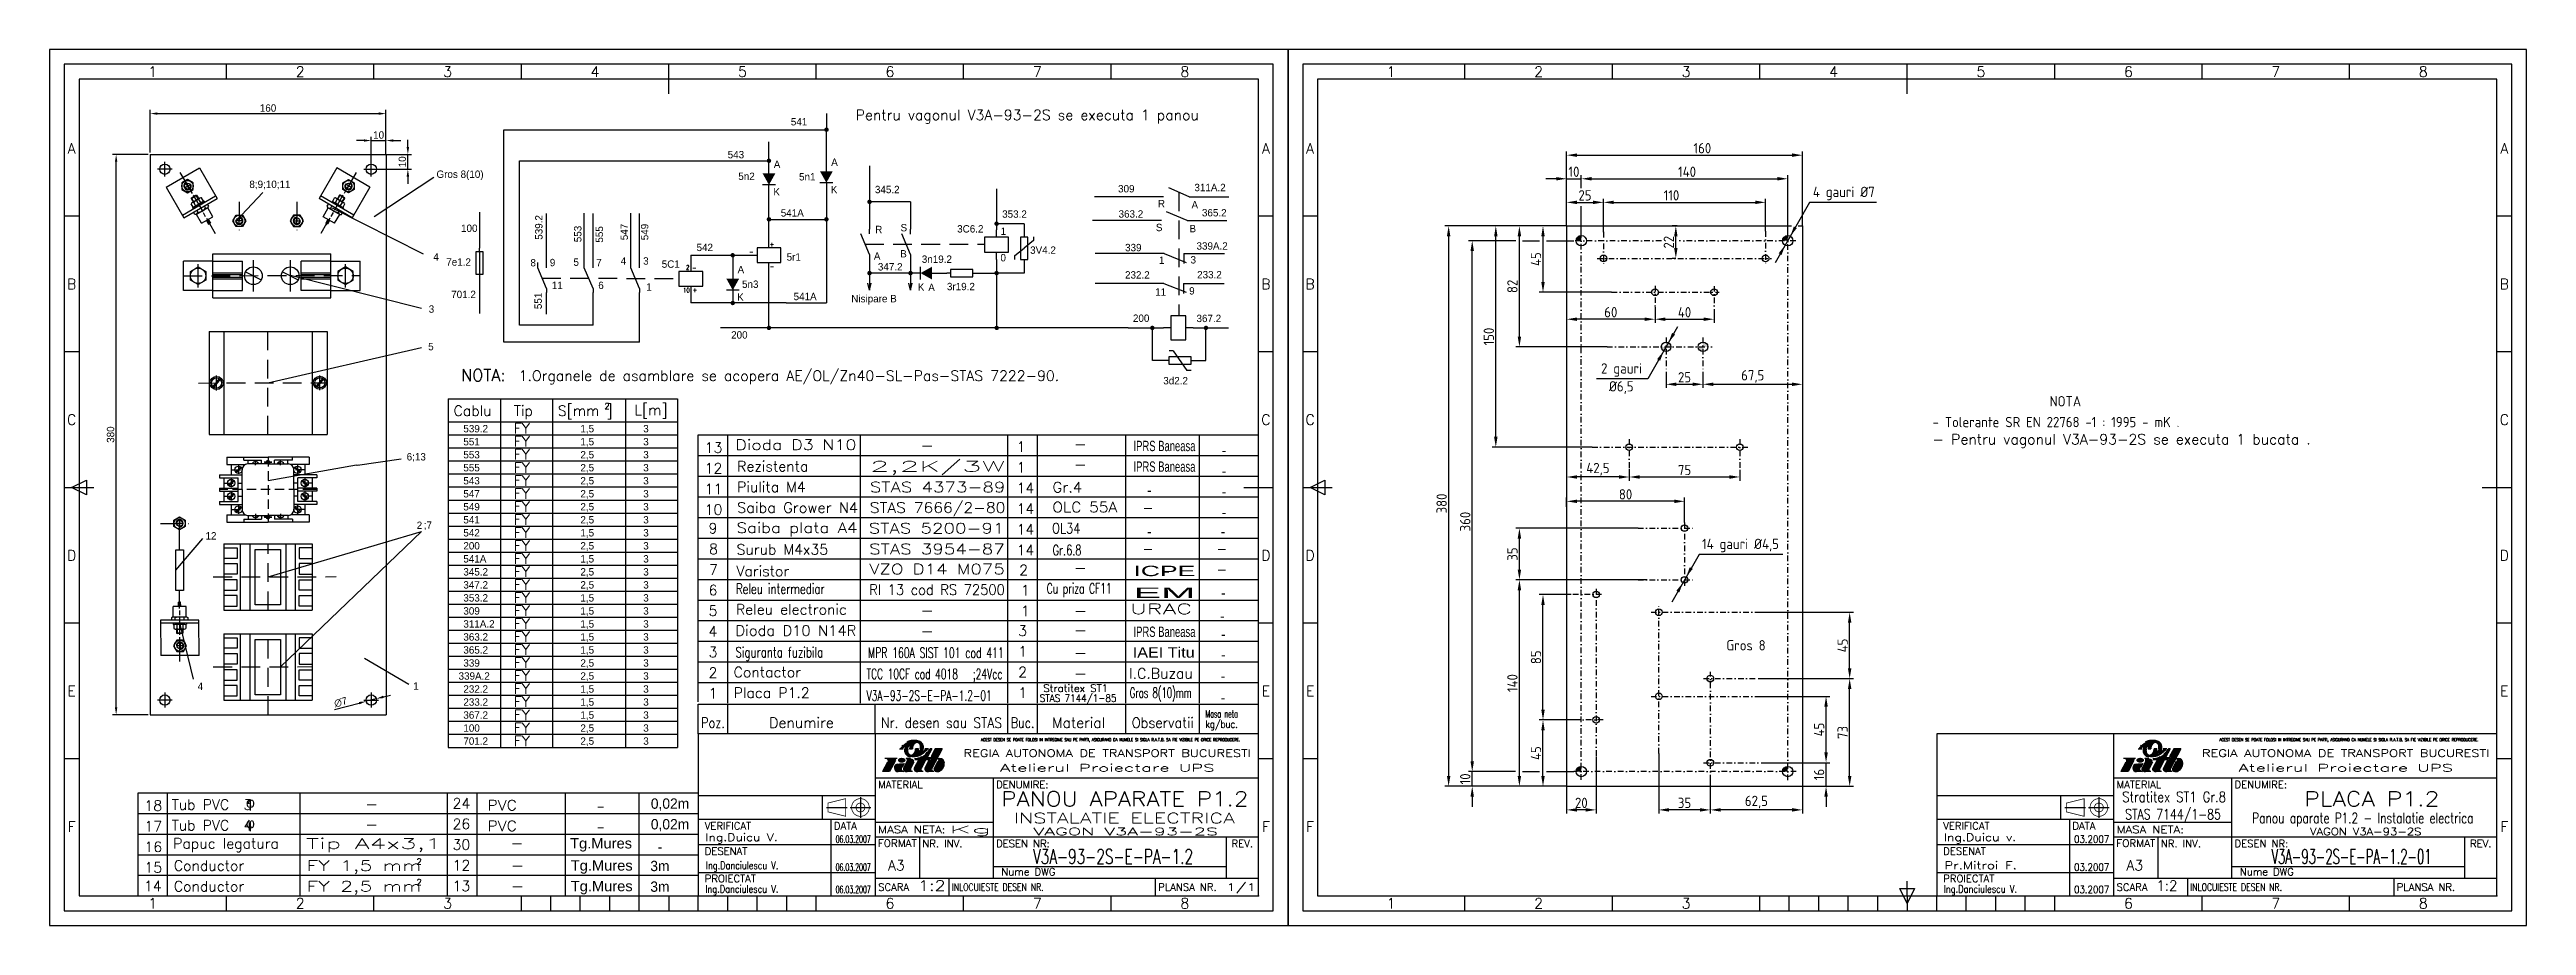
# Model space of a CAD drawing. Header units: millimetres. Extents: x 25 to 865, y 6 to 303.
import ezdxf
from ezdxf.enums import TextEntityAlignment as Align

# ---------------------------------------------------------------- set-up
doc = ezdxf.new("R2010")
doc.units = ezdxf.units.MM
for name, pattern in [('AM_ISO08W050x2', [9, 6, -0.75, 1.5, -0.75]), ('DASHDOT', [25.4, 12.7, -6.35, 0, -6.35]), ('DASHDOT2', [12.7, 6.35, -3.175, 0, -3.175]), ('DASHED2', [9.525, 6.35, -3.175]), ('HIDDEN2', [4.7625, 3.175, -1.5875])]:
    doc.linetypes.add(name, pattern=pattern)
for name, color, linetype in [('AXE', 1, 'DASHDOT2'), ('CONTUR', 5, 'Continuous'), ('COTE', 1, 'DASHDOT2'), ('LIN_GR', 3, 'Continuous'), ('LIN_SUB', 7, 'Continuous'), ('SUBTIRI', 1, 'Continuous')]:
    doc.layers.add(name, color=color, linetype=linetype)
doc.styles.add('ISO', font='SIMPLEX.shx')
doc.styles.add('ISOCP', font='SIMPLEX.SHX')
doc.styles.add('ISOCPR', font='isocp.shx')
doc.styles.add('ROMANC', font='romanc')
doc.styles.add('ROMANS', font='romans', dxfattribs={"width": 0.8})
doc.dimstyles.new('ISO-25', dxfattribs={"dimtxt": 2.5, "dimasz": 2.5, "dimexe": 1.25, "dimexo": 0.625, "dimtad": 1, "dimtxsty": 'Standard', "dimcen": 2.5, "dimadec": 0, "dimazin": 0, "dimtfac": 1, "dimtmove": 0, "dimatfit": 3, "dimfxl": 0, "dimarcsym": 0})

msp = doc.modelspace()

# ---------------------------------------------------------------- texts
at = {"color": 50}
for s, style, p in [('1', 'ISOCP', (60.4259, 295.2462)), ('2', 'ISO', (110.4259, 295.2462)), ('3', 'ISO', (160.4259, 295.2462)), ('4', 'ISO', (210.4259, 295.2462)), ('5', 'ISO', (260.4259, 295.2462)), ('6', 'ISO', (310.4259, 295.2462)), ('7', 'ISO', (360.4259, 295.2462)), ('8', 'ISO', (410.4259, 295.2462)), ('A', 'ISO', (32.9259, 269.2462)), ('A', 'ISO', (437.9259, 269.2462)), ('B', 'ISO', (32.9259, 223.2462)), ('B', 'ISO', (437.9259, 223.2462)), ('C', 'ISO', (32.9259, 177.2462)), ('C', 'ISO', (437.9259, 177.2462)), ('D', 'ISO', (32.9259, 131.2462)), ('D', 'ISO', (437.9259, 131.2462)), ('E', 'ISO', (32.9259, 85.2462)), ('E', 'ISO', (437.9259, 85.2462)), ('F', 'ISO', (32.9259, 39.2462)), ('F', 'ISO', (437.9259, 39.2462)), ('1', 'ISOCP', (60.4259, 13.2462)), ('2', 'ISO', (110.4259, 13.2462)), ('3', 'ISO', (160.4259, 13.2462)), ('6', 'ISO', (310.4259, 13.2462)), ('7', 'ISO', (360.4259, 13.2462)), ('8', 'ISO', (410.4259, 13.2462))]:
    msp.add_text(s, height=3.5, dxfattribs=dict(at, style=style)).set_placement(p, align=Align.MIDDLE)
at = {"color": 2}
for s, p in [('541', (276.8225, 277.0134)), ('543', (255.4145, 265.8657)), ('5n2', (259.0181, 258.5177)), ('A', (271.0392, 262.579)), ('5n1', (279.6105, 258.356)), ('A', (290.5123, 263.3102)), ('K', (270.9067, 253.2688)), ('K', (290.3798, 254)), ('345.2', (305.3366, 254.0386)), ('309', (387.7927, 254.3047)), ('311A.2', (413.691, 254.7176)), ('541A', (273.4094, 246.1121)), ('S', (314.0247, 241.1043)), ('353.2', (348.4914, 245.7135)), ('363.2', (387.9616, 245.7485)), ('S', (400.6149, 241.1619)), ('R', (401.2981, 249.2451)), ('A', (412.7014, 248.8638)), ('365.2', (416.2406, 246.1679)), ('100', (164.9864, 240.906)), ('542', (244.8519, 234.4091)), ('R', (305.4164, 240.4746)), ('3C6.2', (333.2273, 240.7036)), ('1', (347.9797, 239.8916)), ('3V4.2', (357.9792, 233.4867)), ('339', (390.1734, 234.3595)), ('B', (412.0183, 240.7806)), ('339A.2', (414.4003, 234.8973)), ('7e1.2', (159.969, 229.4477)), ('8', (188.5117, 229.2169)), ('9', (195.0851, 229.2732)), ('5', (203.0989, 229.4127)), ('7', (210.8396, 229.2732)), ('4', (219.1234, 229.8159)), ('3', (226.7282, 229.8159)), ('5C1', (233.043, 228.7517)), ('A', (258.7615, 226.8839)), ('5r1', (275.4066, 231.1643)), ('A', (304.9744, 231.4695)), ('347.2', (306.3429, 227.8343)), ('B', (313.9085, 232.2375)), ('3n19.2', (321.235, 230.4162)), ('0', (347.916, 230.9182)), ('232.2', (390.1533, 225.0833)), ('1', (401.6749, 230.0694)), ('3', (412.38, 230.2048)), ('233.2', (414.6048, 225.1657)), ('701.2', (161.6414, 218.4668)), ('11', (195.7641, 221.5393)), ('6', (211.5186, 221.5393)), ('1', (227.8146, 220.9966)), ('K', (258.6289, 217.5737)), ('5n3', (260.2671, 221.9309)), ('541A', (277.763, 217.7583)), ('Nisipare B', (297.3208, 217.0336)), ('K', (319.8844, 220.9743)), ('A', (323.4314, 220.8246)), ('3r19.2', (329.759, 221.1394)), ('11', (400.385, 219.3014)), ('9', (411.9078, 219.6691)), ('200', (392.8364, 210.399)), ('367.2', (414.3944, 210.3362)), ('200', (256.5758, 204.7334)), ('3d2.2', (403.1327, 189.2203)), ('539.2', (165.7654, 172.9502)), ('551', (165.7654, 168.5363)), ('1,5', (205.4605, 172.9502)), ('1,5', (205.4605, 168.5363)), ('3', (226.7744, 172.9502)), ('3', (226.7744, 168.5363)), ('553', (165.7654, 164.1224)), ('555', (165.7654, 159.7084)), ('2,5', (205.4605, 164.1224)), ('2,5', (205.4605, 159.7084)), ('3', (226.7744, 164.1224)), ('3', (226.7744, 159.7084)), ('543', (165.7654, 155.2945)), ('547', (165.7654, 150.8806)), ('2,5', (205.4605, 155.2945)), ('2,5', (205.4605, 150.8806)), ('3', (226.7744, 155.2945)), ('3', (226.7744, 150.8806)), ('549', (165.7654, 146.4667)), ('541', (165.7654, 142.0528)), ('2,5', (205.4605, 146.4667)), ('2,5', (205.4605, 142.0528)), ('3', (226.7744, 146.4667)), ('3', (226.7744, 142.0528)), ('542', (165.7654, 137.6389)), ('200', (165.7654, 133.225)), ('2,5', (205.4605, 133.225)), ('1,5', (205.4605, 137.6389)), ('3', (226.7744, 137.6389)), ('3', (226.7744, 133.225)), ('345.2', (165.7654, 124.3971)), ('541A', (165.7654, 128.8111)), ('2,5', (205.4605, 124.3971)), ('1,5', (205.4605, 128.8111)), ('3', (226.7744, 128.8111)), ('3', (226.7744, 124.3971)), ('347.2', (165.7654, 119.9832)), ('353.2', (165.7654, 115.5693)), ('2,5', (205.4605, 119.9832)), ('1,5', (205.4605, 115.5693)), ('3', (226.7744, 119.9832)), ('3', (226.7744, 115.5693)), ('309', (165.7654, 111.1554)), ('311A.2', (165.7654, 106.7415)), ('1,5', (205.4605, 111.1554)), ('1,5', (205.4605, 106.7415)), ('3', (226.7744, 111.1554)), ('3', (226.7744, 106.7415)), ('363.2', (165.7654, 102.3276)), ('1,5', (205.4605, 102.3276)), ('3', (226.7744, 102.3276)), ('365.2', (165.7654, 97.9137)), ('339', (165.7654, 93.4998)), ('2,5', (205.4605, 93.4998)), ('1,5', (205.4605, 97.9137)), ('3', (226.7744, 97.9137)), ('3', (226.7744, 93.4998)), ('339A.2', (164.1397, 89.0858)), ('232.2', (165.7654, 84.6719)), ('2,5', (205.4605, 89.0858)), ('1,5', (205.4605, 84.6719)), ('3', (226.7744, 89.0858)), ('3', (226.7744, 84.6719)), ('367.2', (165.7654, 75.8441)), ('233.2', (165.7654, 80.258)), ('1,5', (205.4605, 80.258)), ('1,5', (205.4605, 75.8441)), ('3', (226.7744, 80.258)), ('3', (226.7744, 75.8441)), ('701.2', (165.7654, 67.0163)), ('100', (165.7654, 71.4302)), ('2,5', (205.4605, 71.4302)), ('2,5', (205.4605, 67.0163)), ('3', (226.7744, 71.4302)), ('3', (226.7744, 67.0163))]:
    msp.add_text(s, height=2.5, dxfattribs=at).set_placement(p)
at = {"color": 1}
for s, p in [('Gros 8(10)', (156.6526, 259.2313)), ('8;9;10;11', (93.198, 255.7999)), ('4', (155.5826, 231.193)), ('3', (154.0145, 213.5038)), ('5', (153.8257, 200.7885)), ('6;13', (146.5439, 163.4181)), ('12', (78.3194, 136.6048)), ('2', (149.9388, 140.1933)), (';7', (152.3383, 140.2615)), ('4', (75.6449, 85.6049)), ('1', (148.758, 85.6709))]:
    msp.add_text(s, height=2.5, dxfattribs=at).set_placement(p)
at = {"color": 2}
for s, p in [('539.2', (192.6031, 238.2544)), ('553', (205.815, 237.414)), ('555', (213.142, 237.2783)), ('547', (221.5678, 238.0924)), ('549', (228.4927, 238.0894)), ('551', (192.3756, 214.7207))]:
    msp.add_text(s, height=2.5, rotation=90, dxfattribs=at).set_placement(p)
at = {"color": 2, "style": 'ROMANS', "width": 0.8}
for s, p in [('2', (241.279, 228.1054)), ('10', (240.2827, 220.4118))]:
    msp.add_text(s, height=1.5, dxfattribs=at).set_placement(p)
at = {"color": 2, "style": 'ISOCPR'}
for s, p in [('- Tolerante SR EN 22768 -1 : 1995 - mK .', (664.0251, 174.6882)), ('Gros 8', (594.0857, 98.9954))]:
    msp.add_text(s, height=3.5, dxfattribs=at).set_placement(p)
at = {"color": 50}
for s, width, p, p2 in [('IPRS Baneasa', 0.529412, (393.0415, 166.5804), (414.0415, 166.5804)), ('IPRS Baneasa', 0.529412, (393.0415, 159.5804), (414.0415, 159.5804)), ('ICPE', 1.8, (392.9994, 124.2052), (413.9994, 124.2052)), ('EM', 3.6, (393.0415, 116.7905), (414.0415, 116.7905)), ('    -    ', 0.666667, (393.5418, 124.2014), (414.5418, 124.2014)), ('IPRS Baneasa', 0.529412, (393.0415, 103.5804), (414.0415, 103.5804)), ('IAEI Titu', 0.818182, (392.7804, 96.573), (413.7804, 96.573)), ('    -    ', 0.666667, (201.8056, 44.499), (222.8056, 44.499)), ('Tg.Mures', 0.857143, (201.9651, 31.8518), (222.9651, 31.8518)), ('    -    ', 0.666667, (201.8056, 37.499), (222.8056, 37.499)), ('Tg.Mures', 0.857143, (202.1798, 24.342), (223.1798, 24.342)), ('Tg.Mures', 0.857143, (202.1798, 17.342), (223.1798, 17.342))]:
    msp.add_text(s, height=3.5, dxfattribs=dict(at, width=width)).set_placement(p, p2, align=Align.FIT)
for s, p in [('-', (423.721, 165.0983)), ('-', (423.721, 158.0983)), ('-', (398.4131, 151.5718)), ('-', (423.721, 151.0983)), ('-', (423.721, 144.0983)), ('-', (398.4131, 137.5718)), ('-', (423.4131, 137.5718)), ('-', (423.5415, 116.7905)), ('-', (423.1494, 108.9549)), ('-', (423.5415, 102.7905)), ('-', (423.5415, 95.7905)), ('-', (423.4131, 88.5718)), ('-', (423.4131, 81.2197)), ('0,02m', (235.855, 45.3186)), ('0,02m', (235.855, 38.3186)), ('3m', (232.4235, 24.1568)), ('-', (232.4084, 30.6694)), ('3m', (232.4235, 17.1568))]:
    msp.add_text(s, height=3.5, dxfattribs=at).set_placement(p, align=Align.CENTER)
at = {"color": 1, "char_height": 3.5, "attachment_point": 5, "style": 'ISOCPR'}
for s, insert in [('4 gauri %%c7', (633.9222, 253.9528)), ('2 gauri', (558.5253, 194.1111)), ('%%c6,5', (558.4435, 188.1406)), ('14 gauri %%c4,5', (598.8877, 134.5898))]:
    msp.add_mtext(s, dxfattribs=dict(at, insert=insert))
at = {"color": 2, "style": 'ROMANS', "width": 0.8}
for tag, p, s in [('+', (269.6873, 235.9494), '1'), ('-', (243.3231, 228.0136), '2'), ('-', (262.7119, 233.4415), '2'), ('-', (269.7169, 228.4009), '2'), ('+', (243.5659, 220.4851), '1')]:
    msp.add_attdef(tag, p, s, height=1.5, dxfattribs=at)
at = {"layer": 'COTE', "color": 6, "style": 'ISOCPR'}
msp.add_text('NOTA', height=3.5, dxfattribs=at).set_placement((703.7035, 181.7404))
at = {"layer": 'LIN_GR', "color": 3, "style": 'ISOCP'}
for s, height, p in [('NOTA:', 4, (164.9826, 190.3388)), ('8', 3.5, (249.0904, 131.6583)), ('7', 3.5, (249.0904, 124.6583))]:
    msp.add_text(s, height=height, dxfattribs=at).set_placement(p)
for s, p in [('13', (250.6054, 166.0061)), ('12', (250.6054, 159.0061)), ('11', (250.6054, 152.0061)), ('10', (250.6054, 145.0061)), ('9', (250.4259, 138.6983)), ('6', (250.4259, 117.6983)), ('5', (250.4259, 110.6983)), ('4', (250.4259, 103.6983)), ('3', (250.4259, 96.6983)), ('2', (250.4259, 89.6983)), ('1', (250.4259, 82.6983)), ('18', (60.6054, 44.6541)), ('17', (60.6054, 37.6541)), ('16', (60.6054, 30.6541)), ('15', (60.6054, 23.6541)), ('14', (60.4259, 17.3462))]:
    msp.add_text(s, height=3.5, dxfattribs=at).set_placement(p, align=Align.CENTER)
at = {"layer": 'LIN_SUB', "color": 2, "style": 'ISOCP'}
for s, height, p in [('Pentru vagonul V3A-93-2S se executa 1 panou', 3.5, (298.8064, 278.826)), ('1.Organele de asamblare se acopera AE/OL/Zn40-SL-Pas-STAS 7222-90.', 3.5, (184.5288, 190.4131)), ('Cablu', 3.5, (162.4494, 178.5391)), ('Tip', 3.5, (182.898, 178.5391)), ('S[mm ]', 3.5, (197.7926, 178.5391)), ('2', 2.1, (213.6007, 180.7979)), ('L[m]', 3.5, (223.7951, 178.7914)), ('FY', 3.5, (182.898, 172.5164)), ('FY', 3.5, (182.898, 168.1025)), ('- Pentru vagonul V3A-93-2S se executa 1 bucata .', 3.5, (664.0092, 168.8399)), ('FY', 3.5, (182.898, 163.6886)), ('FY', 3.5, (182.898, 159.2747)), ('FY', 3.5, (182.898, 154.8608)), ('FY', 3.5, (182.898, 150.4468)), ('FY', 3.5, (182.898, 146.0329)), ('FY', 3.5, (182.898, 141.619)), ('FY', 3.5, (182.898, 137.2051)), ('FY', 3.5, (182.898, 132.7912)), ('FY', 3.5, (182.898, 128.3773)), ('FY', 3.5, (182.898, 123.9634)), ('FY', 3.5, (182.898, 119.5495)), ('FY', 3.5, (182.898, 115.1355)), ('FY', 3.5, (182.898, 110.7216)), ('FY', 3.5, (182.898, 106.3077)), ('Releu electronic', 3.5, (258.1969, 111.1545)), ('FY', 3.5, (182.898, 101.8938)), ('FY', 3.5, (182.898, 97.4799)), ('FY', 3.5, (182.898, 93.066)), ('FY', 3.5, (182.898, 88.6521)), ('FY', 3.5, (182.898, 84.2382)), ('FY', 3.5, (182.898, 79.8242)), ('FY', 3.5, (182.898, 75.4103)), ('FY', 3.5, (182.898, 70.9964)), ('FY', 3.5, (182.898, 66.5825))]:
    msp.add_text(s, height=height, dxfattribs=at).set_placement(p)
for s, height, width, p, p2 in [('Dioda D3 N10', 3.5, 1.133641, (258.0415, 166.9939), (299.0415, 166.9939)), ('URAC', 3.5, 1.575, (391.8831, 111.3481), (412.8831, 111.3481)), ('Dioda D10 N14R', 3.5, 0.972332, (258.0415, 103.9939), (299.0415, 103.9939)), ('STAS 7144/1-85', 2.5, 0.8, (361.2481, 81.5796), (387.2481, 81.5796)), ('Stratitex ST1', 2.5, 0.928643, (362.4259, 84.9316), (384.4259, 84.9316)), ('Poz.', 3.5, 0.813559, (246.4259, 72.7462), (254.4259, 72.7462)), ('Buc.', 3.5, 0.8, (351.4259, 72.7462), (359.4259, 72.7462)), ('Material', 3.5, 0.93913, (365.4259, 72.7462), (383.4259, 72.7462)), ('Observatii', 3.5, 0.851351, (392.4259, 72.7462), (413.4259, 72.7462)), ('Masa neta', 2.5, 0.573913, (417.4259, 76.2462), (428.4259, 76.2462)), ('kg/buc.', 2.5, 0.796552, (417.4259, 72.7462), (428.4259, 72.7462))]:
    msp.add_text(s, height=height, dxfattribs=dict(at, width=width)).set_placement(p, p2, align=Align.FIT)
at = {"layer": 'LIN_SUB', "color": 50, "style": 'ISOCP'}
for s, width, p, p2 in [('   -   ', 0.942857, (311.7048, 166.7593), (333.7048, 166.7593)), ('   -   ', 0.942857, (363.6236, 167.2695), (385.6236, 167.2695)), ('2,2K/3W', 2.075188, (303.6033, 159.6607), (349.6033, 159.6607)), ('   -   ', 0.942857, (363.6236, 160.2695), (385.6236, 160.2695)), ('STAS 4373-89', 1.159664, (303.6033, 152.6607), (349.6033, 152.6607)), ('Gr.4', 1.018148, (365.5846, 152.6037), (375.5964, 152.6037)), ('Saiba Grower N4', 0.924812, (258.6033, 145.6607), (299.6033, 145.6607)), ('STAS 7666/2-80', 0.982206, (303.6033, 145.6607), (349.6033, 145.6607)), ('OLC 55A', 0.977778, (365.5079, 145.8335), (387.5079, 145.8335)), ('Saiba plata A4', 1.029289, (258.4313, 138.8326), (299.4313, 138.8326)), ('STAS 5200-91', 1.2, (303.2592, 138.6607), (349.2592, 138.6607)), ('STAS 3954-87', 1.154812, (303.3805, 131.6433), (349.3805, 131.6433)), ('OL34', 0.778865, (365.4313, 138.6671), (375.0373, 138.6671)), ('Gr.6.8', 0.668788, (365.5923, 131.2772), (375.4012, 131.2772)), ('VZO D14 M075', 1.174468, (303.393, 124.8539), (349.393, 124.8539)), ('   -   ', 0.942857, (363.6236, 125.2695), (385.6236, 125.2695)), ('RI 13 cod RS 72500', 0.831325, (303.393, 117.8539), (349.393, 117.8539)), ('Cu priza CF11', 0.616822, (363.6236, 118.2695), (385.6236, 118.2695)), ('   -   ', 0.942857, (311.7048, 110.7593), (333.7048, 110.7593)), ('   -   ', 0.942857, (363.668, 110.6966), (385.668, 110.6966)), ('   -   ', 0.942857, (311.7048, 103.7593), (333.7048, 103.7593)), ('   -   ', 0.942857, (363.668, 104.095), (385.668, 104.095)), ('MPR 160A SIST 101 cod 411', 0.60793, (303.0415, 96.4781), (349.0415, 96.4781)), ('   -   ', 0.942857, (363.668, 96.4864), (385.668, 96.4864)), ('   -   ', 0.942857, (363.668, 89.4864), (385.668, 89.4864)), ('Gros 8(10)mm', 0.56, (391.7619, 82.9005), (412.7619, 82.9005)), ('   -   ', 0.942857, (123.3018, 45.1951), (145.3018, 45.1951)), ('PVC', 1.072691, (173.922, 44.7668), (183.9338, 44.7668)), ('Tip A4x3,1', 1.746835, (112.3587, 31.7764), (158.3587, 31.7764)), ('   -   ', 0.942857, (123.3018, 38.1951), (145.3018, 38.1951)), ('PVC', 1.072691, (173.922, 37.7668), (183.9338, 37.7668)), ('FY 1,5 mm  ', 1.254545, (112.5734, 24.2666), (158.5734, 24.2666)), ('   -   ', 0.942857, (172.5892, 31.8701), (194.5892, 31.8701)), ('   -   ', 0.942857, (172.804, 24.3604), (194.804, 24.3604)), ('FY 2,5 mm  ', 1.232143, (112.5734, 17.2666), (158.5734, 17.2666)), ('   -   ', 0.942857, (172.804, 17.3604), (194.804, 17.3604))]:
    msp.add_text(s, height=3.5, dxfattribs=dict(at, width=width)).set_placement(p, p2, align=Align.FIT)
for s, height, p in [('1', 3.5, (353.3506, 166.2927)), ('Rezistenta', 3.5, (258.6033, 159.6844)), ('1', 3.5, (353.3506, 159.2927)), ('Piulita M4', 3.5, (258.6033, 152.6844)), ('14', 3.5, (353.3506, 152.2927)), ('14', 3.5, (353.3506, 145.2927)), ('Surub M4x35', 3.5, (258.4313, 131.4888)), ('14', 3.5, (353.3506, 138.2927)), ('14', 3.5, (353.3506, 131.2927)), ('Varistor', 3.5, (258.393, 124.1535)), ('2', 3.5, (354.2677, 124.4859)), ('1', 3.5, (354.8726, 117.645)), ('1', 3.5, (354.8726, 110.645)), ('Contactor', 3.5, (257.4259, 89.8983)), ('I.C.Buzau', 3.5, (391.5435, 89.4676)), ('Placa P1.2', 3.5, (257.4259, 82.8983)), ('Tub PVC  3', 3.5, (66.8671, 44.982)), ('24', 3.5, (162.1059, 45.4084)), ('Tub PVC  4', 3.5, (66.8671, 37.982)), ('Papuc legatura', 3.5, (67.3587, 31.8001)), ('26', 3.5, (162.1059, 38.4084)), ('30', 3.5, (162.1059, 31.4084)), ('Conductor', 3.5, (67.5734, 24.2904)), ('2', 2.1, (149.8646, 26.3588)), ('12', 3.5, (162.1059, 24.4084)), ('Conductor', 3.5, (67.5734, 17.2904)), ('2', 2.1, (149.8646, 19.3588)), ('13', 3.5, (162.1059, 17.4084))]:
    msp.add_text(s, height=height, dxfattribs=at).set_placement(p)
at = {"layer": 'LIN_SUB', "color": 2, "style": 'ISOCP', "width": 0.942857}
for p in [(397.9641, 145.6815), (397.9641, 131.6815), (422.9641, 131.6815), (422.9641, 124.6815)]:
    msp.add_text('-', height=3.5, dxfattribs=at).set_placement(p, align=Align.CENTER)
at = {"layer": 'LIN_SUB', "color": 2, "style": 'ISOCP', "width": 0.724138}
for s, p in [('Releu intermediar', (258.1969, 118.1545)), ('Siguranta fuzibila', (258.0415, 96.65))]:
    msp.add_text(s, height=3.5, dxfattribs=at).set_placement(p)
at = {"layer": 'LIN_SUB', "color": 50, "style": 'ISOCP'}
for s, p in [('3', (355.4259, 103.8983)), ('2', (355.4259, 89.8983)), ('1', (355.4259, 96.8983)), ('1', (355.4259, 82.8983))]:
    msp.add_text(s, height=3.5, dxfattribs=at).set_placement(p, align=Align.CENTER)
at = {"layer": 'LIN_SUB', "color": 50, "style": 'ISOCP', "width": 0.642857}
for s, p in [('TCC 10CF cod 4018', (302.5198, 89.2759)), (';24Vcc', (338.5596, 89.2783)), ('V3A-93-2S-E-PA-1.2-01', (302.5198, 81.9239))]:
    msp.add_text(s, height=3.5, dxfattribs=at).set_placement(p)
at = {"layer": 'LIN_SUB', "color": 2, "style": 'ISOCP'}
msp.add_text('Denumire', height=3.5, dxfattribs=at).set_placement((280.4259, 72.7462), align=Align.CENTER)
at = {"layer": 'LIN_SUB', "color": 2, "style": 'ISOCP', "width": 0.763975}
msp.add_text('Nr. desen sau STAS', height=3.5, rotation=360, dxfattribs=at).set_placement((307.4259, 72.7462), (348.4259, 72.7462), align=Align.FIT)
at = {"layer": 'LIN_SUB', "color": 50, "char_height": 3.5, "width": 12.2618, "attachment_point": 1, "style": 'ISOCP'}
for insert in [(92.0221, 49.1747), (92.0221, 42.1747)]:
    msp.add_mtext('{\\fSymbol|b0|i0|c2|p18;f}', dxfattribs=dict(at, insert=insert))

# ---------------------------------------------------------------- blocks, each defined once
blk = doc.blocks.new('ind3_12')
at = {"color": 70}
for p, q in [((0, 55), (-190, 55)), ((-190, 55), (-190, 0)), ((-130, 55), (-130, 0)), ((-130, 40), (0, 40)), ((-190, 26), (-130, 26))]:
    blk.add_line(p, q, dxfattribs=at)
at = {"color": 40}
for p, q in [((-125.82, 45.38), (-127.54, 42.15)), ((-125.13, 42.15), (-127.54, 42.15)), ((-122.56, 46.63), (-126.68, 46.63)), ((-123.11, 45.94), (-125.13, 42.15)), ((-120.23, 42.15), (-122.21, 42.15)), ((-121.71, 49.9), (-120.46, 49.9)), ((-120.12, 44.91), (-120.81, 43.6)), ((-119.12, 45.67), (-120.36, 43.36)), ((-118.05, 46.63), (-119.46, 46.63)), ((-117.39, 42.15), (-119.15, 42.15)), ((-118.34, 49.9), (-117.36, 49.9)), ((-116.85, 45.42), (-118, 43.26)), ((-117.39, 42.15), (-117.72, 42.33)), ((-115.18, 46.28), (-116.74, 43.36)), ((-116.7, 46.63), (-116.29, 46.65)), ((-116.6, 46.28), (-115.18, 46.28)), ((-115.31, 49.9), (-116.29, 49.9)), ((-116.29, 46.65), (-115.69, 46.73)), ((-115.69, 46.73), (-115.27, 46.82)), ((-113.77, 42.15), (-115.53, 42.15)), ((-115.27, 46.82), (-114.78, 46.97)), ((-114.78, 46.97), (-114.27, 47.24)), ((-112.77, 46.28), (-114.38, 43.26)), ((-113.77, 42.15), (-114.1, 42.33)), ((-111.94, 49.9), (-113.19, 49.9)), ((-111.75, 45.93), (-113.13, 43.36)), ((-112.95, 48.16), (-112.68, 48.4)), ((-112.77, 46.28), (-111.36, 46.28)), ((-112.68, 48.4), (-112.61, 48.47)), ((-110.84, 49.9), (-112.41, 46.97)), ((-112.41, 46.97), (-110.99, 46.97)), ((-110.16, 42.15), (-111.92, 42.15)), ((-111.75, 45.93), (-111.15, 45.93)), ((-110.84, 49.9), (-111.36, 49.9)), ((-110.99, 46.97), (-111.36, 46.28)), ((-110.41, 47.32), (-111.15, 45.93)), ((-109.64, 49.9), (-111.01, 47.32)), ((-111.01, 47.32), (-110.41, 47.32)), ((-107.23, 49.9), (-110.77, 43.26)), ((-110.16, 42.15), (-110.49, 42.33)), ((-108.74, 45.59), (-109.99, 43.26)), ((-107.23, 49.9), (-109.64, 49.9)), ((-108.78, 46.63), (-108.09, 46.63))]:
    blk.add_line(p, q, dxfattribs=at)
at = {"color": 240}
for p, q in [((-130, 34), (-190, 34)), ((-148, 34), (-148, 26)), ((-90, 40), (-90, 6)), ((-146.5, 30), (-139.5, 30)), ((-145, 26), (-145, 0)), ((-138.5, 30), (-131.5, 30)), ((-135, 33.5), (-135, 26.5)), ((-190, 17.5), (-130, 17.5)), ((-130, 25), (-90, 25)), ((-130, 20), (0, 20)), ((-115, 20), (-115, 6)), ((-11, 20), (-11, 6)), ((-90, 10), (-11, 10)), ((-190, 8), (-130, 8)), ((-130, 6), (0, 6)), ((-105, 6), (-105, 0)), ((-35, 6), (-35, 0))]:
    blk.add_line(p, q, dxfattribs=at)
at = {"color": 40}
for points in [[(-114.74, 49.9, 0.04888), (-114.64, 50.37, 0.067418), (-114.64, 50.71, 0.012512), (-114.71, 51.12, 0.046313), (-114.74, 51.23, 0.02866), (-114.83, 51.43, 0.04799), (-114.9, 51.53, 0.027533), (-115.01, 51.65, 0.02878), (-115.12, 51.74, 0.020408), (-115.27, 51.85, 0.028785), (-115.38, 51.91, 0.02307), (-115.48, 51.96, 0.025276), (-115.58, 51.99, 0.029587), (-115.69, 52.01, 0.0261), (-115.8, 52.02, 0.034106), (-115.93, 52.02, 0.03305), (-116.05, 52, 0.031407), (-116.17, 51.97, 0.027201), (-116.3, 51.91, 0.027571), (-116.45, 51.82, 0.032433), (-116.58, 51.73, 0.017982), (-116.7, 51.62, 0.025528), (-116.79, 51.53, 0.009898), (-116.89, 51.41, 0.014131), (-116.96, 51.31, 0.005952), (-117.02, 51.22, 0.007874), (-117.06, 51.15, 0.013516), (-117.13, 51.03, 0.012262), (-117.2, 50.9, 0.010996), (-117.25, 50.78, 0.020912), (-117.28, 50.71, 0.006638), (-117.28, 50.69, 0.003922), (-117.3, 50.64, 0.014081), (-117.33, 50.52, 0.011261), (-117.36, 50.37, 0.018498), (-117.36, 50.34, 0.00311), (-117.38, 50.18, 0.039527), (-117.38, 50.07, 0.0256), (-117.36, 49.9)], [(-113.68, 49.9, 0.047001), (-113.61, 50.39, 0.072657), (-113.64, 50.71, 0.024176), (-113.81, 51.3, 0.05712), (-113.92, 51.53, 0.02409), (-114.05, 51.71, 0.014395), (-114.28, 51.99, 0.046768), (-114.45, 52.15, 0.031027), (-114.74, 52.35)], [(-119.97, 49.9, 0.047001), (-120.05, 49.4, 0.072657), (-120.01, 49.08, 0.024176), (-119.84, 48.49, 0.05712), (-119.73, 48.26, 0.02409), (-119.6, 48.09, 0.014395), (-119.38, 47.81, 0.046768), (-119.2, 47.65, 0.031027), (-118.91, 47.44)], [(-118.91, 49.9, 0.04888), (-119.02, 49.43, 0.067418), (-119.01, 49.08, 0.012512), (-118.94, 48.67, 0.046313), (-118.91, 48.56, 0.02866), (-118.82, 48.37, 0.04799), (-118.75, 48.26, 0.027533), (-118.64, 48.15, 0.02878), (-118.53, 48.05, 0.020408), (-118.39, 47.95, 0.028785), (-118.28, 47.88, 0.02307), (-118.17, 47.84, 0.025276), (-118.07, 47.8, 0.029587), (-117.97, 47.78, 0.0261), (-117.85, 47.77, 0.034106), (-117.73, 47.77, 0.03305), (-117.6, 47.79, 0.031407), (-117.48, 47.83, 0.027201), (-117.36, 47.88, 0.027571), (-117.2, 47.97, 0.032433), (-117.07, 48.06, 0.017982), (-116.95, 48.18, 0.025528), (-116.87, 48.26, 0.009898), (-116.76, 48.39, 0.014131), (-116.7, 48.48, 0.005952), (-116.63, 48.57, 0.007874), (-116.59, 48.64, 0.013516), (-116.52, 48.76, 0.012262), (-116.45, 48.9, 0.010996), (-116.4, 49.02, 0.020912), (-116.38, 49.08, 0.006638), (-116.37, 49.11, 0.003922), (-116.35, 49.16, 0.014081), (-116.32, 49.28, 0.011261), (-116.29, 49.42, 0.018498), (-116.29, 49.45, 0.00311), (-116.27, 49.61, 0.039527), (-116.27, 49.73, 0.0256), (-116.29, 49.9)]]:
    blk.add_lwpolyline(points, format="xyb", dxfattribs=at)
at = {"color": 40, "flags": 128}
blk.add_lwpolyline([(-108.71, 42.18, 0.07519), (-108.1, 42.37, 0.103495), (-107.27, 43.01, 0.091904), (-106.74, 43.94, 0.085107), (-106.54, 45.08, 0.085107)], format="xyb", dxfattribs=at)
at = {"color": 240}
for points in [[(-146, 31.5, 0.25, 0.25, 0), (-140, 33, 0.25, 0.25, 0), (-140, 27, 0.25, 0.25, 0), (-146, 28.5, 0.25, 0.25, 0)], [(-135, 31.5, 0.25, 0.25, 1), (-135, 28.5, 0.25, 0.25, 1)]]:
    blk.add_lwpolyline(points, format="xyseb", close=True, dxfattribs=at)
blk.add_lwpolyline([(-135, 33, 0.25, 0.25, 1), (-135, 27, 0.25, 0.25, 1), (-135, 33, 0.25, 0.25, 1)], format="xyseb", dxfattribs=at)
at = {"color": 40}
for centre, radius, start, end in [((-96.55, 26.7), 34.29, 134.68173, 135.48651), ((-117.71, 49.53), 2.3, 144.00024, 170.76003), ((-117.8, 49.83), 2.74, 113.91101, 122.24004), ((-115.81, 45.34), 7.65, 108.93252, 113.91101), ((-115.07, 49.86), 3.27, 161.79053, 179.28483), ((-117.59, 50.52), 2.17, 96.82108, 108.93252), ((-116.41, 40.67), 12.1, 91.69644, 96.82108), ((-116.61, 47.25), 5.51, 78.6042, 91.69644), ((-116, 50.28), 2.42, 58.80187, 78.6042), ((-122.21, 43.44), 1.29, 94.59794, 270), ((-177.94, 750.15), 707.62, 274.50891, 274.68697), ((-120.23, 42.84), 0.689, 201.87291, 270), ((-119.75, 43.03), 0.689, 151.92751, 234.46154), ((-119.15, 43.87), 1.72, 234.46154, 270), ((-119.73, 46), 0.689, 331.92751, 66.48491), ((-117.66, 49.52), 2.42, 238.80187, 258.6042), ((-117.39, 42.94), 0.689, 151.92751, 241.92751), ((-116.14, 43.03), 0.689, 151.92751, 234.46154), ((-115.53, 43.87), 1.72, 234.46154, 270), ((-118.58, 49.94), 3.27, 341.79053, 359.28483), ((-113.78, 42.94), 0.689, 151.92751, 241.92751), ((-115.94, 50.27), 2.3, 324.00024, 350.76003), ((-112.52, 43.03), 0.689, 151.92751, 234.46154), ((-111.92, 43.87), 1.72, 234.46154, 270), ((-145.94, 81.79), 47.13, 315, 315.97302), ((-113.12, 49.86), 0.893, 316.89809, 318.65661), ((-115.09, 51.98), 4.23, 315.97302, 321.34019), ((-122.28, 57.73), 13.43, 321.34019, 324.35298), ((-110.16, 42.94), 0.689, 151.92751, 241.92751), ((-109.38, 42.94), 0.689, 151.92751, 242.78208), ((-108.99, 43.7), 1.55, 242.78208, 280.2311), ((-108.09, 45.08), 1.55, 0, 90)]:
    blk.add_arc(centre, radius, start, end, dxfattribs=at)
blk.add_point((0, 0))
for points in [[(-121.71, 49.9), (-120.46, 49.9), (-121.21, 50.52), (-120.18, 50.33)], [(-121.21, 50.52), (-120.18, 50.33), (-120.72, 51.03), (-119.93, 50.59)], [(-120.72, 51.03), (-119.93, 50.59), (-120.22, 51.49), (-119.57, 50.88)], [(-120.22, 51.49), (-119.57, 50.88), (-119.6, 51.93), (-118.18, 50.88)], [(-119.84, 50.38), (-118.6, 50.45), (-119.97, 49.9), (-118.91, 49.9)], [(-119.57, 50.88), (-118.18, 50.88), (-119.84, 50.38), (-118.6, 50.45)], [(-119.6, 51.93), (-118.18, 50.88), (-118.87, 52.35), (-118.18, 50.88)], [(-118.87, 52.35), (-118.18, 50.88), (-118.21, 52.6), (-118.18, 50.88)], [(-117.31, 50.61), (-118.27, 50.54), (-117.37, 50.27), (-118.32, 50.22)], [(-117.09, 51.1), (-118.18, 50.88), (-117.31, 50.61), (-118.27, 50.54)], [(-118.21, 52.6), (-118.18, 50.88), (-117.81, 52.68), (-118.18, 50.88)], [(-116.87, 52.76), (-118.18, 50.88), (-116.31, 52.75), (-118.18, 50.88)], [(-117.81, 52.68), (-118.18, 50.88), (-116.87, 52.76), (-118.18, 50.88)], [(-116.08, 51.99), (-116.31, 52.75), (-116.62, 51.7), (-118.18, 50.88)], [(-116.62, 51.7), (-118.18, 50.88), (-117.09, 51.1), (-118.18, 50.88)], [(-115.84, 51.99), (-116.08, 51.99), (-116.32, 51.86)], [(-116.31, 52.75), (-115.41, 52.63), (-115.84, 52.71)], [(-115.54, 51.98), (-115.41, 52.63), (-116.08, 51.99), (-116.31, 52.75)], [(-115.84, 51.99), (-115.54, 51.98), (-115.91, 51.97), (-115.51, 51.96)], [(-115.73, 51.96), (-115.33, 51.85), (-115.51, 51.96)], [(-115.09, 51.72), (-114.87, 52.42), (-115.54, 51.98), (-115.41, 52.63)], [(-115.41, 52.63), (-114.87, 52.42), (-115.11, 52.53)], [(-114.87, 51.48), (-114.18, 51.87), (-115.09, 51.72), (-114.87, 52.42)], [(-114.87, 52.42), (-114.18, 51.87), (-114.48, 52.17)], [(-114.68, 50.99), (-113.86, 51.41), (-114.87, 51.48), (-114.18, 51.87)], [(-114.63, 50.55), (-113.67, 50.85), (-114.68, 50.99), (-113.86, 51.41)], [(-114.65, 50.25), (-113.62, 50.26), (-114.63, 50.55), (-113.67, 50.85)], [(-113.67, 50.85), (-113.62, 50.26), (-113.61, 50.56)], [(-125.82, 45.38), (-123.11, 45.94), (-127.54, 42.15), (-125.13, 42.15)], [(-126.68, 46.63), (-122.56, 46.63), (-126.26, 46.53), (-122.84, 46.34)], [(-126.26, 46.53), (-122.84, 46.34), (-125.96, 46.29), (-123.05, 46.05)], [(-123.05, 46.05), (-125.96, 46.29), (-123.11, 45.94), (-125.77, 45.87)], [(-125.76, 45.63), (-123.11, 45.94), (-125.82, 45.38)], [(-125.77, 45.87), (-123.11, 45.94), (-125.76, 45.63), (-123.11, 45.94)], [(-123.17, 44.3), (-120.81, 43.6), (-123.49, 43.38), (-120.95, 43.16)], [(-123.17, 44.3), (-123.49, 43.38), (-123.29, 44.14), (-123.45, 43.79)], [(-123.49, 43.38), (-120.95, 43.16), (-123.49, 43.38), (-120.87, 42.58)], [(-123.49, 43.38), (-123.1, 42.51), (-123.42, 43), (-123.25, 42.69)], [(-123.49, 43.38), (-120.87, 42.58), (-123.1, 42.51), (-120.62, 42.27)], [(-122.31, 44.73), (-120.12, 44.91), (-123.17, 44.3), (-120.81, 43.6)], [(-122.31, 44.73), (-123.17, 44.3), (-122.7, 44.64), (-123.04, 44.43)], [(-123.1, 42.51), (-122.21, 42.15), (-122.93, 42.37), (-122.61, 42.22)], [(-123.1, 42.51), (-120.62, 42.27), (-122.21, 42.15), (-120.23, 42.15)], [(-122.28, 46.18), (-122.28, 45.84), (-122.31, 46.03)], [(-122.2, 46.34), (-122.22, 45.73), (-122.28, 46.18), (-122.28, 45.84)], [(-122.07, 46.5), (-122.04, 45.53), (-122.2, 46.34), (-122.22, 45.73)], [(-121.94, 46.59), (-121.9, 45.43), (-122.07, 46.5), (-122.04, 45.53)], [(-121.78, 46.68), (-121.71, 45.34), (-121.94, 46.59), (-121.9, 45.43)], [(-121.62, 46.75), (-121.56, 45.28), (-121.78, 46.68), (-121.71, 45.34)], [(-121.46, 46.79), (-121.43, 45.25), (-121.62, 46.75), (-121.56, 45.28)], [(-121.33, 46.82), (-121.31, 45.23), (-121.46, 46.79), (-121.43, 45.25)], [(-121.21, 46.83), (-121.2, 45.22), (-121.33, 46.82), (-121.31, 45.23)], [(-121.21, 46.83), (-121.1, 46.84), (-121.09, 45.21)], [(-121.09, 45.21), (-120.9, 45.21), (-121.21, 46.83), (-121.2, 45.22)], [(-121.1, 46.84), (-120.91, 46.84), (-121.09, 45.21), (-120.9, 45.21)], [(-120.9, 45.21), (-120.91, 46.84), (-120.81, 45.22), (-120.81, 46.83)], [(-120.81, 45.22), (-120.81, 46.83), (-120.68, 45.23), (-120.69, 46.82)], [(-120.68, 45.23), (-120.69, 46.82), (-120.56, 45.25), (-120.55, 46.79)], [(-120.56, 45.25), (-120.55, 46.79), (-120.42, 45.29), (-120.43, 46.76)], [(-120.42, 45.29), (-120.43, 46.76), (-120.27, 45.34), (-120.27, 46.7)], [(-120.42, 42.88), (-120.36, 43.36), (-120.43, 43.1)], [(-120.36, 43.36), (-116.85, 45.42), (-120.42, 42.88), (-118, 43.26)], [(-120.42, 42.88), (-118, 43.26), (-120.15, 42.47), (-118.06, 42.75)], [(-120.15, 42.47), (-120.42, 42.88), (-120.32, 42.64)], [(-119.12, 45.67), (-116.78, 45.9), (-120.36, 43.36), (-116.85, 45.42)], [(-120.27, 45.34), (-120.27, 46.7), (-120.14, 45.41), (-120.13, 46.63)], [(-120.15, 42.47), (-118.06, 42.75), (-119.15, 42.15), (-117.72, 42.33)], [(-119.15, 42.15), (-120.15, 42.47), (-119.72, 42.25)], [(-120.14, 45.41), (-120.13, 46.63), (-119.97, 45.52), (-119.99, 46.54)], [(-119.97, 49.9), (-118.91, 49.9), (-120.05, 49.4), (-119, 49.53)], [(-120.05, 49.4), (-119, 49.53), (-119.94, 48.79), (-119, 49.02)], [(-120.05, 49.4), (-119.94, 48.79), (-120.04, 49.24)], [(-120.04, 49.24), (-119.94, 48.79), (-120.03, 49.13)], [(-119.97, 45.52), (-119.99, 46.54), (-119.84, 45.65), (-119.88, 46.44)], [(-119.94, 48.79), (-119, 49.02), (-119.72, 48.25), (-118.92, 48.6)], [(-119.84, 45.65), (-119.88, 46.44), (-119.74, 45.8), (-119.77, 46.3)], [(-119.74, 45.8), (-119.77, 46.3), (-119.71, 45.9), (-119.72, 46.2)], [(-119.72, 48.25), (-118.92, 48.6), (-119.33, 47.76), (-118.75, 48.27)], [(-119.72, 46.2), (-119.71, 45.9), (-119.7, 46.13), (-119.69, 46.02)], [(-119.46, 46.63), (-118.05, 46.63), (-119.08, 46.21), (-117.05, 46.31)], [(-119.33, 47.76), (-118.75, 48.27), (-118.77, 47.37), (-118.43, 47.98)], [(-119.25, 46.4), (-119.09, 46.04), (-119.08, 46.21)], [(-119.15, 42.15), (-117.72, 42.33), (-117.39, 42.15)], [(-119.08, 46.21), (-117.05, 46.31), (-119.12, 45.67), (-116.78, 45.9)], [(-118.77, 47.37), (-118.43, 47.98), (-118.32, 47.19), (-118.12, 47.82)], [(-117.37, 50.27), (-118.32, 50.22), (-117.36, 49.9), (-118.34, 49.9)], [(-118.32, 47.19), (-118.12, 47.82), (-117.71, 47.07), (-117.72, 47.77)], [(-118.02, 43.03), (-117.9, 42.55), (-118.06, 42.75)], [(-118.05, 46.63), (-117.05, 46.31), (-117.7, 46.59), (-117.41, 46.5)], [(-117.71, 47.07), (-117.72, 47.77), (-117.14, 47.03), (-117.33, 47.9)], [(-117.14, 47.03), (-117.33, 47.9), (-116.45, 47.06), (-117.04, 48.09)], [(-117.05, 46.31), (-116.78, 45.9), (-116.88, 46.12)], [(-116.45, 47.06), (-117.04, 48.09), (-115.94, 47.1), (-116.74, 48.42)], [(-116.78, 45.9), (-116.85, 45.42), (-116.77, 45.67)], [(-116.74, 43.36), (-116.81, 42.88), (-116.82, 43.14)], [(-116.74, 43.36), (-114.38, 43.26), (-116.81, 42.88), (-114.44, 42.75)], [(-116.52, 42.46), (-116.81, 42.88), (-116.71, 42.66)], [(-116.81, 42.88), (-114.44, 42.75), (-116.52, 42.46), (-114.12, 42.34)], [(-116.7, 48.48), (-115.12, 47.31), (-116.74, 48.42)], [(-116.7, 48.48), (-116.7, 48.48), (-116.74, 48.42)], [(-115.94, 47.1), (-116.74, 48.42), (-115.12, 47.31), (-116.74, 48.42)], [(-115.18, 46.28), (-112.77, 46.28), (-116.74, 43.36), (-114.38, 43.26)], [(-116.45, 48.9), (-115.12, 47.31), (-116.7, 48.48)], [(-116.22, 46.66), (-116.7, 46.63), (-116.6, 46.28)], [(-116.6, 46.28), (-111.36, 46.28), (-116.22, 46.66), (-112.41, 46.97)], [(-115.53, 42.15), (-116.54, 42.47), (-116.1, 42.25)], [(-116.52, 42.46), (-114.12, 42.34), (-115.53, 42.15), (-113.77, 42.15)], [(-116.4, 49.03), (-115.48, 48.92), (-116.45, 48.9), (-115.12, 47.31)], [(-116.29, 49.44), (-115.35, 49.44), (-116.4, 49.03), (-115.48, 48.92)], [(-116.29, 49.9), (-115.31, 49.9), (-116.29, 49.44), (-115.35, 49.44)], [(-116.22, 46.66), (-115.25, 46.82), (-115, 46.76)], [(-115.48, 48.92), (-114.09, 48.92), (-115.01, 49.4), (-113.85, 49.33)], [(-115.48, 48.92), (-114.59, 48.13), (-115.12, 47.31)], [(-115.48, 48.92), (-114.09, 48.92), (-114.18, 47.78), (-115.12, 47.31)], [(-115.25, 46.82), (-114.79, 46.97), (-115, 46.76)], [(-115.01, 49.4), (-113.85, 49.33), (-114.75, 49.87), (-113.72, 49.72)], [(-115, 46.76), (-115, 46.76), (-114.79, 46.97), (-114.45, 46.8)], [(-114.35, 47.19), (-112.41, 46.97), (-114.79, 46.97), (-114.45, 46.8)], [(-114.75, 49.87), (-113.72, 49.72), (-114.65, 50.25), (-113.62, 50.26)], [(-114.09, 48.92), (-114.18, 47.78), (-114.59, 48.13)], [(-114.42, 42.94), (-114.29, 42.55), (-114.44, 42.75)], [(-114.36, 43.31), (-114.4, 43.15), (-114.38, 43.26)], [(-113.9, 47.46), (-112.41, 46.97), (-114.35, 47.19), (-112.41, 46.97)], [(-114.09, 48.92), (-113.61, 48.17), (-114.18, 47.78)], [(-113.69, 49.23), (-112.95, 48.75), (-114.09, 48.92), (-113.61, 48.17)], [(-113.49, 47.75), (-113.9, 47.46), (-112.41, 46.97)], [(-113.4, 49.55), (-112.44, 49.28), (-113.69, 49.23), (-112.95, 48.75)], [(-113.03, 48.1), (-112.41, 46.97), (-113.49, 47.75), (-112.41, 46.97)], [(-113.19, 49.9), (-111.94, 49.9), (-113.4, 49.55), (-112.44, 49.28)], [(-113.13, 43.36), (-113.19, 42.89), (-113.2, 43.13)], [(-113.13, 43.36), (-110.77, 43.26), (-113.19, 42.89)], [(-113.19, 42.89), (-110.77, 43.26), (-110.82, 42.72)], [(-112.92, 42.47), (-113.19, 42.89), (-113.1, 42.66)], [(-113.19, 42.89), (-110.82, 42.72), (-112.92, 42.47)], [(-111.75, 45.93), (-111.15, 45.93), (-113.13, 43.36), (-110.77, 43.26)], [(-112.65, 48.42), (-112.41, 46.97), (-113.03, 48.1), (-112.41, 46.97)], [(-112.92, 42.47), (-110.82, 42.72), (-111.92, 42.15)], [(-111.92, 42.15), (-112.92, 42.47), (-112.49, 42.25)], [(-112.22, 48.86), (-112.41, 46.97), (-112.65, 48.42), (-112.41, 46.97)], [(-111.36, 49.9), (-110.84, 49.9), (-111.76, 49.37), (-112.41, 46.97)], [(-111.76, 49.37), (-112.41, 46.97), (-112.22, 48.86), (-112.41, 46.97)], [(-112.41, 46.97), (-110.99, 46.97), (-111.36, 46.28)], [(-110.82, 42.72), (-111.92, 42.15), (-110.49, 42.33)], [(-110.49, 42.33), (-110.16, 42.15), (-111.92, 42.15)], [(-110.41, 47.32), (-107.23, 49.9), (-111.15, 45.93), (-110.73, 43.34)], [(-111.15, 45.93), (-110.77, 43.26), (-110.73, 43.34)], [(-109.64, 49.9), (-107.23, 49.9), (-111.01, 47.32), (-110.41, 47.32)], [(-110.8, 42.98), (-110.66, 42.53), (-110.82, 42.72)], [(-110.73, 43.34), (-110.78, 43.14), (-110.77, 43.26)], [(-109.99, 43.26), (-110.04, 42.73), (-110.07, 42.99)], [(-110.04, 42.73), (-109.99, 43.26), (-109.7, 42.32)], [(-109.7, 42.32), (-110.04, 42.73), (-109.91, 42.5)], [(-109.99, 43.26), (-108.74, 45.59), (-106.74, 43.94)], [(-109.99, 43.26), (-107.27, 43.01), (-106.74, 43.94)], [(-109.99, 43.26), (-108.1, 42.37), (-107.27, 43.01)], [(-109.99, 43.26), (-108.71, 42.18), (-108.1, 42.37)], [(-109.99, 43.26), (-109.7, 42.32), (-108.71, 42.18)], [(-108.71, 42.18), (-109.7, 42.32), (-109.23, 42.17)], [(-109.7, 42.32), (-109.7, 42.32), (-108.71, 42.18)], [(-108.78, 46.63), (-108.43, 46.63), (-108.69, 46.43), (-108.49, 46.44)], [(-108.74, 45.59), (-108.09, 46.63), (-108.66, 45.8)], [(-108.74, 45.59), (-106.98, 46.16), (-108.09, 46.63)], [(-108.74, 45.59), (-106.54, 45.08), (-106.98, 46.16)], [(-108.74, 45.59), (-106.74, 43.94), (-106.54, 45.08)], [(-108.69, 46.43), (-108.49, 46.44), (-108.64, 46.23), (-108.56, 46.21)], [(-108.43, 46.63), (-108.63, 46.02), (-108.09, 46.63), (-108.66, 45.8)], [(-108.66, 45.8), (-108.66, 45.8), (-108.43, 46.63), (-108.63, 46.02)], [(-108.64, 46.23), (-108.56, 46.21), (-108.63, 46.02)], [(-107.27, 43.01), (-108.1, 42.37), (-107.66, 42.64)], [(-108.09, 46.63), (-106.98, 46.16), (-107.61, 46.55), (-107.23, 46.37)], [(-106.74, 43.94), (-107.27, 43.01), (-106.96, 43.45)], [(-106.98, 46.16), (-106.54, 45.08), (-106.83, 45.98), (-106.62, 45.57)], [(-106.54, 45.08), (-106.74, 43.94), (-106.59, 44.51)]]:
    blk.add_solid(points, dxfattribs=at)
at = {"color": 40, "style": 'ISO', "width": 0.77078}
blk.add_text('ACEST DESEN SE POATE FOLOSI IN INTREGIME SAU PE PARTI, ASIGURAND CA NUMELE SI SIGLA R.A.T.B. SA FIE VIZIBILE PE ORICE REPRODUCERE.', height=1, dxfattribs=at).set_placement((-94.13, 52.45), (-6.3, 52.45), align=Align.FIT)
at = {"color": 240}
for s, style, width, p, p2 in [('REGIA AUTONOMA DE TRANSPORT BUCURESTI', 'ROMANC', 1.063101, (-100.04, 47.17), (-2.58, 47.17)), ('Atelierul Proiectare UPS', 'ROMANC', 1.425107, (-87.65, 42.18), (-14.86, 42.18)), ('FORMAT', 'ISO', 0.917397, (-129.11, 16.61), (-115.89, 16.61)), ('MASA NETA:', 'ISO', 1.009422, (-129, 21.25), (-106.17, 21.25)), ('INLOCUIESTE DESEN NR.', 'ISO', 0.687691, (-104, 1.75), (-72.89, 1.75))]:
    blk.add_text(s, height=2.5, dxfattribs=dict(at, style=style, width=width)).set_placement(p, p2, align=Align.FIT)
at = {"color": 240, "style": 'ISO'}
for s, p in [('MATERIAL', (-129, 36.5)), ('DENUMIRE:', (-89, 36.5)), ('VERIFICAT', (-187.81, 22.5)), ('DATA', (-144, 22.5)), ('NR. INV.', (-114, 16.5)), ('DESEN NR:', (-89, 16.5)), ('DESENAT', (-187.81, 13.97)), ('PROIECTAT', (-187.81, 4.66)), ('SCARA', (-129, 1.75)), ('PLANSA NR.', (-34, 1.75))]:
    blk.add_text(s, height=2.5, dxfattribs=at).set_placement(p)
blk.add_text('REV.', height=2.5, dxfattribs=at).set_placement((-5.5, 17.75), align=Align.MIDDLE)
at = {"color": 50, "style": 'ISO'}
for tag, height, width, p, p2 in [('MATERIAL', 3.5, 1.837708, (-127.1, 31.84), (-91.87, 31.84)), ('STAS_MATERIAL', 3.5, 2.784754, (-126.09, 25.95), (-91.75, 25.95)), ('ANSAMBLU', 3.5, 2.48631, (-83.01, 24.67), (-8.01, 24.67)), ('VERIFICAT', 2.5, 0.86708, (-187.61, 18.63), (-163.04, 18.63)), ('DESENAT', 2.5, 1.026691, (-187.39, 9.14), (-162.83, 9.14)), ('PROIECTAT', 2.5, 1.037581, (-187.61, 1.12), (-162.78, 1.12)), ('SCARA', 3.5, 1.565143, (-115.5, 1.75), (-106.11, 1.75))]:
    blk.add_attdef(tag, text='', height=height, dxfattribs=dict(at, width=width)).set_placement(p, p2, align=Align.FIT)
at = {"color": 70, "style": 'ISO'}
for tag, width, p, p2 in [('DENUMIRE_DESEN', 1.844561, (-87.29, 30.44), (-3.41, 30.44)), ('NUMAR_DESEN', 1.112195, (-76.49, 10.87), (-22.2, 10.87))]:
    blk.add_attdef(tag, text='', height=5, dxfattribs=dict(at, width=width)).set_placement(p, p2, align=Align.FIT)
at = {"color": 240, "style": 'ISO'}
for tag, width, p, p2 in [('DATA', 0.588678, (-143.42, 18.04), (-131.51, 18.04)), ('MASA', 3.701178, (-105.03, 21.25), (-90.49, 21.25)), ('SUBANSAMBLU', 3.628523, (-76.35, 20.58), (-13.71, 20.58)), ('DATA', 0.588678, (-143.42, 8.49), (-131.51, 8.49)), ('DATA', 0.588678, (-143.42, 0.97), (-131.51, 0.97)), ('PLANSA', 1.983142, (-10.91, 1.75), (-0.76, 1.75))]:
    blk.add_attdef(tag, text='', height=2.5, dxfattribs=dict(at, width=width)).set_placement(p, p2, align=Align.FIT)
at = {"color": 50, "style": 'ISO'}
blk.add_attdef('FORMAT', text='', height=3.5, dxfattribs=at).set_placement((-122.83, 8.67), align=Align.CENTER)
at = {"color": 240, "style": 'ISO'}
blk.add_attdef('NUME_DWG', (-87.2, 6.95), '', height=2.5, dxfattribs=at)
blk = doc.blocks.new('*D9')
at = {"color": 0, "lineweight": -2}
for p, q in [((58.91, 267.18), (46.76, 267.18)), ((48.01, 79.68), (48.01, 264.68)), ((58.91, 77.18), (46.76, 77.18))]:
    blk.add_line(p, q, dxfattribs=at)
at = {"color": 0}
for points in [[(47.59, 264.68), (48.42, 264.68), (48.01, 267.18)], [(47.59, 79.68), (48.42, 79.68), (48.01, 77.18)]]:
    blk.add_solid(points, dxfattribs=at)
at = {"layer": 'Defpoints', "color": 0}
for p in [(48.01, 267.18), (59.53, 267.18), (59.53, 77.18)]:
    blk.add_point(p, dxfattribs=at)
at = {"color": 0, "insert": (46.13, 172.18), "char_height": 2.5, "attachment_point": 5, "rotation": 90}
blk.add_mtext('380', dxfattribs=at)
blk = doc.blocks.new('*D10')
at = {"color": 0, "lineweight": -2}
for p, q in [((59.53, 267.81), (59.53, 282.28)), ((62.03, 281.03), (137.03, 281.03)), ((139.53, 267.81), (139.53, 282.28))]:
    blk.add_line(p, q, dxfattribs=at)
at = {"color": 0}
for points in [[(62.03, 281.45), (62.03, 280.61), (59.53, 281.03)], [(137.03, 281.45), (137.03, 280.61), (139.53, 281.03)]]:
    blk.add_solid(points, dxfattribs=at)
at = {"layer": 'Defpoints', "color": 0}
for p in [(139.53, 281.03), (59.53, 267.18), (139.53, 267.18)]:
    blk.add_point(p, dxfattribs=at)
at = {"color": 0, "insert": (99.53, 282.9), "char_height": 2.5, "attachment_point": 5}
blk.add_mtext('160', dxfattribs=at)
blk = doc.blocks.new('*D11')
at = {"color": 0, "lineweight": -2}
for p, q in [((132.03, 271.89), (129.53, 271.89)), ((134.53, 267.18), (134.53, 273.14)), ((134.53, 271.89), (139.53, 271.89)), ((139.53, 267.18), (139.53, 273.14)), ((142.03, 271.89), (144.53, 271.89))]:
    blk.add_line(p, q, dxfattribs=at)
at = {"color": 0}
for points in [[(132.03, 272.31), (132.03, 271.48), (134.53, 271.89)], [(142.03, 272.31), (142.03, 271.48), (139.53, 271.89)]]:
    blk.add_solid(points, dxfattribs=at)
at = {"layer": 'Defpoints', "color": 0}
for p in [(139.53, 271.89), (134.53, 266.56), (139.53, 266.56)]:
    blk.add_point(p, dxfattribs=at)
at = {"color": 0, "insert": (137.03, 273.77), "char_height": 2.5, "attachment_point": 5}
blk.add_mtext('10', dxfattribs=at)
blk = doc.blocks.new('*D12')
at = {"color": 0, "lineweight": -2}
for p, q in [((146.95, 269.68), (146.95, 272.18)), ((139.53, 267.18), (148.2, 267.18)), ((139.53, 262.18), (148.2, 262.18)), ((146.95, 262.18), (146.95, 267.18)), ((146.95, 259.68), (146.95, 257.18))]:
    blk.add_line(p, q, dxfattribs=at)
at = {"color": 0}
for points in [[(146.53, 269.68), (147.36, 269.68), (146.95, 267.18)], [(146.53, 259.68), (147.36, 259.68), (146.95, 262.18)]]:
    blk.add_solid(points, dxfattribs=at)
at = {"layer": 'Defpoints', "color": 0}
for p in [(138.91, 267.18), (138.91, 262.18), (146.95, 267.18)]:
    blk.add_point(p, dxfattribs=at)
at = {"color": 0, "insert": (145.07, 264.68), "char_height": 2.5, "attachment_point": 5, "rotation": 90}
blk.add_mtext('10', dxfattribs=at)
blk = doc.blocks.new('*D13')
at = {"color": 0, "lineweight": -2}
for p, q in [((122.02, 78.96), (130.42, 81.12)), ((136.23, 82.62), (132.84, 81.75)), ((138.65, 83.24), (141.07, 83.87))]:
    blk.add_line(p, q, dxfattribs=at)
at = {"color": 0}
for points in [[(130.31, 81.53), (130.52, 80.72), (132.84, 81.75)], [(138.54, 83.65), (138.75, 82.84), (136.23, 82.62)]]:
    blk.add_solid(points, dxfattribs=at)
at = {"layer": 'Defpoints', "color": 0}
for p in [(132.84, 81.75), (136.23, 82.62)]:
    blk.add_point(p, dxfattribs=at)
at = {"color": 0, "insert": (124.17, 81.45), "char_height": 2.5, "attachment_point": 5, "rotation": 14.44687}
blk.add_mtext('∅7', dxfattribs=at)
blk = doc.blocks.new('a3')
at = {"color": 70}
for p, q in [((-360, 287), (-360, 292)), ((-310, 287), (-310, 292)), ((-260, 287), (-260, 292)), ((-210, 282), (-210, 292)), ((-160, 287), (-160, 292)), ((-110, 287), (-110, 292)), ((-60, 287), (-60, 292)), ((-410, 240.5), (-415, 240.5)), ((-5, 240.5), (-10, 240.5)), ((-410, 194.5), (-415, 194.5)), ((-5, 194.5), (-10, 194.5)), ((-415, 148.5), (-405, 148.5)), ((-412.5, 148.5), (-407.5, 151)), ((-407.5, 146), (-412.5, 148.5)), ((-407.5, 151), (-407.5, 146)), ((-15, 148.5), (-5, 148.5)), ((-410, 102.5), (-415, 102.5)), ((-5, 102.5), (-10, 102.5)), ((-410, 56.5), (-415, 56.5)), ((-5, 56.5), (-10, 56.5)), ((-360, 5), (-360, 10)), ((-310, 5), (-310, 10)), ((-260, 5), (-260, 10)), ((-250, 5), (-250, 10)), ((-240, 5), (-240, 10)), ((-230, 5), (-230, 10)), ((-220, 5), (-220, 10)), ((-212.5, 12.5), (-207.5, 12.5)), ((-210, 7.5), (-212.5, 12.5)), ((-210, 10), (-210, 15)), ((-207.5, 12.5), (-210, 7.5)), ((-210, 10), (-210, 5)), ((-200, 5), (-200, 10)), ((-190, 5), (-190, 10)), ((-180, 5), (-180, 10)), ((-170, 5), (-170, 10)), ((-160, 5), (-160, 10)), ((-110, 5), (-110, 10)), ((-60, 5), (-60, 10)), ((-260, 5), (-160, 5))]:
    blk.add_line(p, q, dxfattribs=at)
at = {"color": 240}
for points in [[(0, 297), (-420, 297), (-420, 0), (0, 0)], [(-5, 292), (-415, 292), (-415, 5), (-5, 5)]]:
    blk.add_lwpolyline(points, close=True, dxfattribs=at)
at = {"color": 70}
blk.add_lwpolyline([(-10, 287), (-410, 287), (-410, 10), (-10, 10)], close=True, dxfattribs=at)
at = {"color": 50}
for s, style, p in [('1', 'ISOCP', (-385, 289.5)), ('2', 'ISO', (-335, 289.5)), ('3', 'ISO', (-285, 289.5)), ('4', 'ISO', (-235, 289.5)), ('5', 'ISO', (-185, 289.5)), ('6', 'ISO', (-135, 289.5)), ('7', 'ISO', (-85, 289.5)), ('8', 'ISO', (-35, 289.5)), ('A', 'ISO', (-412.5, 263.5)), ('A', 'ISO', (-7.5, 263.5)), ('B', 'ISO', (-412.5, 217.5)), ('B', 'ISO', (-7.5, 217.5)), ('C', 'ISO', (-412.5, 171.5)), ('C', 'ISO', (-7.5, 171.5)), ('D', 'ISO', (-412.5, 125.5)), ('D', 'ISO', (-7.5, 125.5)), ('E', 'ISO', (-412.5, 79.5)), ('E', 'ISO', (-7.5, 79.5)), ('F', 'ISO', (-412.5, 33.5)), ('F', 'ISO', (-7.5, 33.5)), ('1', 'ISOCP', (-385, 7.5)), ('2', 'ISO', (-335, 7.5)), ('3', 'ISO', (-285, 7.5)), ('6', 'ISO', (-135, 7.5)), ('7', 'ISO', (-85, 7.5)), ('8', 'ISO', (-35, 7.5))]:
    blk.add_text(s, height=3.5, dxfattribs=dict(at, style=style)).set_placement(p, align=Align.MIDDLE)
blk = doc.blocks.new('*D46')
at = {"layer": 'COTE', "color": 1, "linetype": 'Continuous'}
for p, q in [((552.4, 240.88), (552.4, 252.18)), ((607.4, 241.13), (607.4, 252.18)), ((555.9, 250.93), (603.9, 250.93))]:
    blk.add_line(p, q, dxfattribs=at)
for points in [[(555.9, 251.52), (555.9, 250.35), (552.4, 250.93)], [(603.9, 251.52), (603.9, 250.35), (607.4, 250.93)]]:
    blk.add_solid(points, dxfattribs=at)
at = {"layer": 'Defpoints', "color": 0, "linetype": 'Continuous'}
for p in [(607.4, 250.93), (552.4, 240.88), (607.4, 241.13)]:
    blk.add_point(p, dxfattribs=at)
at = {"layer": 'COTE', "color": 1, "linetype": 'Continuous', "insert": (575.47, 253.31), "char_height": 3.5, "attachment_point": 5, "style": 'ISOCPR'}
blk.add_mtext('110', dxfattribs=at)
blk = doc.blocks.new('*D47')
at = {"layer": 'COTE', "color": 1, "linetype": 'Continuous'}
for p, q in [((539.9, 242.93), (539.9, 252.18)), ((552.4, 240.88), (552.4, 252.18)), ((543.4, 250.93), (548.9, 250.93))]:
    blk.add_line(p, q, dxfattribs=at)
for points in [[(543.4, 251.52), (543.4, 250.35), (539.9, 250.93)], [(548.9, 251.52), (548.9, 250.35), (552.4, 250.93)]]:
    blk.add_solid(points, dxfattribs=at)
at = {"layer": 'Defpoints', "color": 0, "linetype": 'Continuous'}
for p in [(552.4, 250.93), (539.9, 242.93), (552.4, 240.88)]:
    blk.add_point(p, dxfattribs=at)
at = {"layer": 'COTE', "color": 1, "linetype": 'Continuous', "insert": (546.15, 253.31), "char_height": 3.5, "attachment_point": 5, "style": 'ISOCPR'}
blk.add_mtext('25', dxfattribs=at)
blk = doc.blocks.new('*D48')
at = {"layer": 'COTE', "color": 1, "linetype": 'Continuous'}
for p, q in [((536.4, 258.93), (532.9, 258.93)), ((539.9, 242.93), (539.9, 260.18)), ((539.9, 258.93), (544.9, 258.93)), ((544.9, 256.58), (544.9, 260.18)), ((548.4, 258.93), (551.9, 258.93))]:
    blk.add_line(p, q, dxfattribs=at)
for points in [[(536.4, 259.52), (536.4, 258.35), (539.9, 258.93)], [(548.4, 259.52), (548.4, 258.35), (544.9, 258.93)]]:
    blk.add_solid(points, dxfattribs=at)
at = {"layer": 'Defpoints', "color": 0, "linetype": 'Continuous'}
for p in [(544.9, 258.93), (544.9, 256.58), (539.9, 242.93)]:
    blk.add_point(p, dxfattribs=at)
at = {"layer": 'COTE', "color": 1, "linetype": 'Continuous', "insert": (542.4, 261.31), "char_height": 3.5, "attachment_point": 5, "style": 'ISOCPR'}
blk.add_mtext('10', dxfattribs=at)
blk = doc.blocks.new('*D49')
at = {"layer": 'COTE', "color": 1, "linetype": 'Continuous'}
for p, q in [((544.9, 255.74), (544.9, 260.18)), ((548.4, 258.93), (611.4, 258.93)), ((614.9, 240.54), (614.9, 260.18))]:
    blk.add_line(p, q, dxfattribs=at)
for points in [[(548.4, 259.52), (548.4, 258.35), (544.9, 258.93)], [(611.4, 259.52), (611.4, 258.35), (614.9, 258.93)]]:
    blk.add_solid(points, dxfattribs=at)
at = {"layer": 'Defpoints', "color": 0, "linetype": 'Continuous'}
for p in [(544.9, 255.74), (614.9, 258.93), (614.9, 240.54)]:
    blk.add_point(p, dxfattribs=at)
at = {"layer": 'COTE', "color": 1, "linetype": 'Continuous', "insert": (580.76, 261.31), "char_height": 3.5, "attachment_point": 5, "style": 'ISOCPR'}
blk.add_mtext('140', dxfattribs=at)
blk = doc.blocks.new('*D50')
at = {"layer": 'COTE', "color": 1, "linetype": 'Continuous'}
for p, q in [((539.9, 242.93), (539.9, 268.18)), ((543.4, 266.93), (616.4, 266.93)), ((619.9, 242.93), (619.9, 268.18))]:
    blk.add_line(p, q, dxfattribs=at)
for points in [[(543.4, 267.52), (543.4, 266.35), (539.9, 266.93)], [(616.4, 267.52), (616.4, 266.35), (619.9, 266.93)]]:
    blk.add_solid(points, dxfattribs=at)
at = {"layer": 'Defpoints', "color": 0, "linetype": 'Continuous'}
for p in [(619.9, 266.93), (539.9, 242.93), (619.9, 242.93)]:
    blk.add_point(p, dxfattribs=at)
at = {"layer": 'COTE', "color": 1, "linetype": 'Continuous', "insert": (585.94, 269.31), "char_height": 3.5, "attachment_point": 5, "style": 'ISOCPR'}
blk.add_mtext('160', dxfattribs=at)
blk = doc.blocks.new('*D51')
at = {"layer": 'COTE', "color": 1, "linetype": 'Continuous'}
for p, q in [((567.24, 122.93), (522.65, 122.93)), ((523.9, 56.43), (523.9, 119.43)), ((539.9, 52.93), (522.65, 52.93))]:
    blk.add_line(p, q, dxfattribs=at)
for points in [[(523.32, 119.43), (524.49, 119.43), (523.9, 122.93)], [(523.32, 56.43), (524.49, 56.43), (523.9, 52.93)]]:
    blk.add_solid(points, dxfattribs=at)
at = {"layer": 'Defpoints', "color": 0, "linetype": 'Continuous'}
for p in [(523.9, 122.93), (567.24, 122.93), (539.9, 52.93)]:
    blk.add_point(p, dxfattribs=at)
at = {"layer": 'COTE', "color": 1, "linetype": 'Continuous', "insert": (521.53, 87.93), "char_height": 3.5, "attachment_point": 5, "rotation": 90, "style": 'ISOCPR'}
blk.add_mtext('140', dxfattribs=at)
blk = doc.blocks.new('*D52')
at = {"layer": 'COTE', "color": 1, "linetype": 'Continuous'}
for p, q in [((539.9, 147.68), (539.9, 150.81)), ((576.4, 149.56), (543.4, 149.56)), ((579.9, 142.4), (579.9, 150.81))]:
    blk.add_line(p, q, dxfattribs=at)
for points in [[(543.4, 150.14), (543.4, 148.97), (539.9, 149.56)], [(576.4, 150.14), (576.4, 148.97), (579.9, 149.56)]]:
    blk.add_solid(points, dxfattribs=at)
at = {"layer": 'Defpoints', "color": 0, "linetype": 'Continuous'}
for p in [(539.9, 149.56), (539.9, 147.68), (579.9, 142.4)]:
    blk.add_point(p, dxfattribs=at)
at = {"layer": 'COTE', "color": 1, "linetype": 'Continuous', "insert": (559.9, 151.93), "char_height": 3.5, "attachment_point": 5, "style": 'ISOCPR'}
blk.add_mtext('80', dxfattribs=at)
blk = doc.blocks.new('*D53')
at = {"layer": 'COTE', "color": 1, "linetype": 'Continuous'}
for p, q in [((561.15, 160.6), (561.15, 156.56)), ((598.65, 160.24), (598.65, 156.56)), ((564.65, 157.81), (595.15, 157.81))]:
    blk.add_line(p, q, dxfattribs=at)
for points in [[(564.65, 158.39), (564.65, 157.22), (561.15, 157.81)], [(595.15, 158.39), (595.15, 157.22), (598.65, 157.81)]]:
    blk.add_solid(points, dxfattribs=at)
at = {"layer": 'Defpoints', "color": 0, "linetype": 'Continuous'}
for p in [(561.15, 160.6), (598.65, 160.24), (598.65, 157.81)]:
    blk.add_point(p, dxfattribs=at)
at = {"layer": 'COTE', "color": 1, "linetype": 'Continuous', "insert": (579.9, 160.18), "char_height": 3.5, "attachment_point": 5, "style": 'ISOCPR'}
blk.add_mtext('75', dxfattribs=at)
blk = doc.blocks.new('*D54')
at = {"layer": 'COTE', "color": 1, "linetype": 'Continuous'}
for p, q in [((539.9, 211.96), (539.9, 210.06)), ((566.4, 211.31), (543.4, 211.31)), ((569.9, 215.43), (569.9, 210.06))]:
    blk.add_line(p, q, dxfattribs=at)
for points in [[(543.4, 211.89), (543.4, 210.72), (539.9, 211.31)], [(566.4, 211.89), (566.4, 210.72), (569.9, 211.31)]]:
    blk.add_solid(points, dxfattribs=at)
at = {"layer": 'Defpoints', "color": 0, "linetype": 'Continuous'}
for p in [(539.9, 211.96), (539.9, 211.31), (569.9, 215.43)]:
    blk.add_point(p, dxfattribs=at)
at = {"layer": 'COTE', "color": 1, "linetype": 'Continuous', "insert": (554.9, 213.68), "char_height": 3.5, "attachment_point": 5, "style": 'ISOCPR'}
blk.add_mtext('60', dxfattribs=at)
blk = doc.blocks.new('*D55')
at = {"layer": 'COTE', "color": 1, "linetype": 'Continuous'}
for p, q in [((539.9, 242.93), (498.65, 242.93)), ((499.9, 239.43), (499.9, 56.43)), ((539.9, 52.93), (498.65, 52.93))]:
    blk.add_line(p, q, dxfattribs=at)
for points in [[(499.32, 239.43), (500.49, 239.43), (499.9, 242.93)], [(499.32, 56.43), (500.49, 56.43), (499.9, 52.93)]]:
    blk.add_solid(points, dxfattribs=at)
at = {"layer": 'Defpoints', "color": 0, "linetype": 'Continuous'}
for p in [(539.9, 242.93), (499.9, 52.93), (539.9, 52.93)]:
    blk.add_point(p, dxfattribs=at)
at = {"layer": 'COTE', "color": 1, "linetype": 'Continuous', "insert": (497.53, 148.83), "char_height": 3.5, "attachment_point": 5, "rotation": 90, "style": 'ISOCPR'}
blk.add_mtext('380', dxfattribs=at)
blk = doc.blocks.new('*D56')
at = {"layer": 'COTE', "color": 1, "linetype": 'Continuous'}
for p, q in [((522.72, 237.93), (506.65, 237.93)), ((507.9, 61.43), (507.9, 234.43)), ((522.61, 57.93), (506.65, 57.93))]:
    blk.add_line(p, q, dxfattribs=at)
for points in [[(507.32, 234.43), (508.49, 234.43), (507.9, 237.93)], [(507.32, 61.43), (508.49, 61.43), (507.9, 57.93)]]:
    blk.add_solid(points, dxfattribs=at)
at = {"layer": 'Defpoints', "color": 0, "linetype": 'Continuous'}
for p in [(507.9, 237.93), (522.72, 237.93), (522.61, 57.93)]:
    blk.add_point(p, dxfattribs=at)
at = {"layer": 'COTE', "color": 1, "linetype": 'Continuous', "insert": (505.53, 142.69), "char_height": 3.5, "attachment_point": 5, "rotation": 90, "style": 'ISOCPR'}
blk.add_mtext('360', dxfattribs=at)
blk = doc.blocks.new('*D57')
at = {"layer": 'COTE', "color": 1, "linetype": 'Continuous'}
for p, q in [((541.48, 117.93), (530.65, 117.93)), ((531.9, 78.93), (531.9, 114.43)), ((542.46, 75.43), (530.65, 75.43))]:
    blk.add_line(p, q, dxfattribs=at)
for points in [[(531.32, 114.43), (532.49, 114.43), (531.9, 117.93)], [(531.32, 78.93), (532.49, 78.93), (531.9, 75.43)]]:
    blk.add_solid(points, dxfattribs=at)
at = {"layer": 'Defpoints', "color": 0, "linetype": 'Continuous'}
for p in [(531.9, 117.93), (541.48, 117.93), (542.46, 75.43)]:
    blk.add_point(p, dxfattribs=at)
at = {"layer": 'COTE', "color": 1, "linetype": 'Continuous', "insert": (529.53, 96.68), "char_height": 3.5, "attachment_point": 5, "rotation": 90, "style": 'ISOCPR'}
blk.add_mtext('85', dxfattribs=at)
blk = doc.blocks.new('*D58')
at = {"layer": 'COTE', "color": 1, "linetype": 'Continuous'}
for p, q in [((507.9, 61.43), (507.9, 64.93)), ((522.11, 57.93), (506.65, 57.93)), ((539.9, 52.93), (506.65, 52.93)), ((507.9, 52.93), (507.9, 57.93)), ((507.9, 49.43), (507.9, 45.93))]:
    blk.add_line(p, q, dxfattribs=at)
for points in [[(507.32, 61.43), (508.49, 61.43), (507.9, 57.93)], [(507.32, 49.43), (508.49, 49.43), (507.9, 52.93)]]:
    blk.add_solid(points, dxfattribs=at)
at = {"layer": 'Defpoints', "color": 0, "linetype": 'Continuous'}
for p in [(507.9, 57.93), (522.11, 57.93), (539.9, 52.93)]:
    blk.add_point(p, dxfattribs=at)
at = {"layer": 'COTE', "color": 1, "linetype": 'Continuous', "insert": (505.53, 55.43), "char_height": 3.5, "attachment_point": 5, "rotation": 90, "style": 'ISOCPR'}
blk.add_mtext('10', dxfattribs=at)
blk = doc.blocks.new('*D59')
at = {"layer": 'COTE', "color": 1, "linetype": 'Continuous'}
for p, q in [((549.9, 63.05), (549.9, 43.68)), ((539.9, 52.93), (539.9, 43.68)), ((546.4, 44.93), (543.4, 44.93))]:
    blk.add_line(p, q, dxfattribs=at)
for points in [[(543.4, 45.52), (543.4, 44.35), (539.9, 44.93)], [(546.4, 45.52), (546.4, 44.35), (549.9, 44.93)]]:
    blk.add_solid(points, dxfattribs=at)
at = {"layer": 'Defpoints', "color": 0, "linetype": 'Continuous'}
for p in [(549.9, 63.05), (539.9, 52.93), (539.9, 44.93)]:
    blk.add_point(p, dxfattribs=at)
at = {"layer": 'COTE', "color": 1, "linetype": 'Continuous', "insert": (544.9, 47.31), "char_height": 3.5, "attachment_point": 5, "style": 'ISOCPR'}
blk.add_mtext('20', dxfattribs=at)
blk = doc.blocks.new('*D60')
at = {"layer": 'COTE', "color": 1, "linetype": 'Continuous'}
for p, q in [((542.46, 75.43), (530.65, 75.43)), ((531.9, 56.43), (531.9, 71.93)), ((539.9, 52.93), (530.65, 52.93))]:
    blk.add_line(p, q, dxfattribs=at)
for points in [[(531.32, 71.93), (532.49, 71.93), (531.9, 75.43)], [(531.32, 56.43), (532.49, 56.43), (531.9, 52.93)]]:
    blk.add_solid(points, dxfattribs=at)
at = {"layer": 'Defpoints', "color": 0, "linetype": 'Continuous'}
for p in [(531.9, 75.43), (542.46, 75.43), (539.9, 52.93)]:
    blk.add_point(p, dxfattribs=at)
at = {"layer": 'COTE', "color": 1, "linetype": 'Continuous', "insert": (529.53, 64.18), "char_height": 3.5, "attachment_point": 5, "rotation": 90, "style": 'ISOCPR'}
blk.add_mtext('45', dxfattribs=at)
blk = doc.blocks.new('*D61')
at = {"layer": 'COTE', "color": 1, "linetype": 'Continuous'}
for p, q in [((564.14, 140.43), (522.65, 140.43)), ((523.9, 126.43), (523.9, 136.93)), ((564.14, 122.93), (522.65, 122.93))]:
    blk.add_line(p, q, dxfattribs=at)
for points in [[(523.32, 136.93), (524.49, 136.93), (523.9, 140.43)], [(523.32, 126.43), (524.49, 126.43), (523.9, 122.93)]]:
    blk.add_solid(points, dxfattribs=at)
at = {"layer": 'Defpoints', "color": 0, "linetype": 'Continuous'}
for p in [(523.9, 140.43), (564.14, 140.43), (564.14, 122.93)]:
    blk.add_point(p, dxfattribs=at)
at = {"layer": 'COTE', "color": 1, "linetype": 'Continuous', "insert": (521.53, 131.68), "char_height": 3.5, "attachment_point": 5, "rotation": 90, "style": 'ISOCPR'}
blk.add_mtext('35', dxfattribs=at)
blk = doc.blocks.new('*D62')
at = {"layer": 'COTE', "color": 1, "linetype": 'Continuous'}
for p, q in [((561.15, 160.6), (561.15, 156.56)), ((539.9, 159.51), (539.9, 156.56)), ((557.65, 157.81), (543.4, 157.81))]:
    blk.add_line(p, q, dxfattribs=at)
for points in [[(543.4, 158.39), (543.4, 157.22), (539.9, 157.81)], [(557.65, 158.39), (557.65, 157.22), (561.15, 157.81)]]:
    blk.add_solid(points, dxfattribs=at)
at = {"layer": 'Defpoints', "color": 0, "linetype": 'Continuous'}
for p in [(561.15, 160.6), (539.9, 159.51), (539.9, 157.81)]:
    blk.add_point(p, dxfattribs=at)
at = {"layer": 'COTE', "color": 1, "linetype": 'Continuous', "insert": (550.53, 160.45), "char_height": 3.5, "attachment_point": 5, "style": 'ISOCPR'}
blk.add_mtext('42,5', dxfattribs=at)
blk = doc.blocks.new('*D63')
at = {"layer": 'COTE', "color": 1, "linetype": 'Continuous'}
for p, q in [((539.9, 242.93), (514.65, 242.93)), ((515.9, 171.43), (515.9, 239.43)), ((548.59, 167.93), (514.65, 167.93))]:
    blk.add_line(p, q, dxfattribs=at)
for points in [[(515.32, 239.43), (516.49, 239.43), (515.9, 242.93)], [(515.32, 171.43), (516.49, 171.43), (515.9, 167.93)]]:
    blk.add_solid(points, dxfattribs=at)
at = {"layer": 'Defpoints', "color": 0, "linetype": 'Continuous'}
for p in [(515.9, 242.93), (539.9, 242.93), (548.59, 167.93)]:
    blk.add_point(p, dxfattribs=at)
at = {"layer": 'COTE', "color": 1, "linetype": 'Continuous', "insert": (513.53, 205.43), "char_height": 3.5, "attachment_point": 5, "rotation": 90, "style": 'ISOCPR'}
blk.add_mtext('150', dxfattribs=at)
blk = doc.blocks.new('*D64')
at = {"layer": 'COTE', "color": 1, "linetype": 'Continuous'}
for p, q in [((539.9, 242.93), (522.65, 242.93)), ((523.9, 205.43), (523.9, 239.43)), ((553.61, 201.93), (522.65, 201.93))]:
    blk.add_line(p, q, dxfattribs=at)
for points in [[(523.32, 239.43), (524.49, 239.43), (523.9, 242.93)], [(523.32, 205.43), (524.49, 205.43), (523.9, 201.93)]]:
    blk.add_solid(points, dxfattribs=at)
at = {"layer": 'Defpoints', "color": 0, "linetype": 'Continuous'}
for p in [(523.9, 242.93), (539.9, 242.93), (553.61, 201.93)]:
    blk.add_point(p, dxfattribs=at)
at = {"layer": 'COTE', "color": 1, "linetype": 'Continuous', "insert": (521.53, 222.43), "char_height": 3.5, "attachment_point": 5, "rotation": 90, "style": 'ISOCPR'}
blk.add_mtext('82', dxfattribs=at)
blk = doc.blocks.new('*D65')
at = {"layer": 'COTE', "color": 1, "linetype": 'Continuous'}
for p, q in [((539.9, 242.93), (530.65, 242.93)), ((531.9, 239.43), (531.9, 223.93)), ((555.17, 220.43), (530.65, 220.43))]:
    blk.add_line(p, q, dxfattribs=at)
for points in [[(531.32, 239.43), (532.49, 239.43), (531.9, 242.93)], [(531.32, 223.93), (532.49, 223.93), (531.9, 220.43)]]:
    blk.add_solid(points, dxfattribs=at)
at = {"layer": 'Defpoints', "color": 0, "linetype": 'Continuous'}
for p in [(539.9, 242.93), (531.9, 220.43), (555.17, 220.43)]:
    blk.add_point(p, dxfattribs=at)
at = {"layer": 'COTE', "color": 1, "linetype": 'Continuous', "insert": (529.53, 231.68), "char_height": 3.5, "attachment_point": 5, "rotation": 90, "style": 'ISOCPR'}
blk.add_mtext('45', dxfattribs=at)
blk = doc.blocks.new('*D66')
at = {"layer": 'COTE', "color": 1, "linetype": 'Continuous'}
for p, q in [((604.94, 89.43), (637.15, 89.43)), ((635.9, 56.43), (635.9, 85.93)), ((619.9, 52.93), (637.15, 52.93))]:
    blk.add_line(p, q, dxfattribs=at)
for points in [[(635.32, 85.93), (636.49, 85.93), (635.9, 89.43)], [(635.32, 56.43), (636.49, 56.43), (635.9, 52.93)]]:
    blk.add_solid(points, dxfattribs=at)
at = {"layer": 'Defpoints', "color": 0, "linetype": 'Continuous'}
for p in [(604.94, 89.43), (635.9, 89.43), (619.9, 52.93)]:
    blk.add_point(p, dxfattribs=at)
at = {"layer": 'COTE', "color": 1, "linetype": 'Continuous', "insert": (633.53, 71.18), "char_height": 3.5, "attachment_point": 5, "rotation": 90, "style": 'ISOCPR'}
blk.add_mtext('73', dxfattribs=at)
blk = doc.blocks.new('*D67')
at = {"layer": 'COTE', "color": 1, "linetype": 'Continuous'}
for p, q in [((604.99, 83.43), (629.15, 83.43)), ((627.9, 64.43), (627.9, 79.93)), ((606.67, 60.93), (629.15, 60.93))]:
    blk.add_line(p, q, dxfattribs=at)
for points in [[(627.32, 79.93), (628.49, 79.93), (627.9, 83.43)], [(627.32, 64.43), (628.49, 64.43), (627.9, 60.93)]]:
    blk.add_solid(points, dxfattribs=at)
at = {"layer": 'Defpoints', "color": 0, "linetype": 'Continuous'}
for p in [(604.99, 83.43), (627.9, 83.43), (606.67, 60.93)]:
    blk.add_point(p, dxfattribs=at)
at = {"layer": 'COTE', "color": 1, "linetype": 'Continuous', "insert": (625.53, 72.18), "char_height": 3.5, "attachment_point": 5, "rotation": 90, "style": 'ISOCPR'}
blk.add_mtext('45', dxfattribs=at)
blk = doc.blocks.new('*D68')
at = {"layer": 'COTE', "color": 1, "linetype": 'Continuous'}
for p, q in [((588.65, 54.97), (588.65, 43.68)), ((619.9, 52.93), (619.9, 43.68)), ((616.4, 44.93), (592.15, 44.93))]:
    blk.add_line(p, q, dxfattribs=at)
for points in [[(592.15, 45.52), (592.15, 44.35), (588.65, 44.93)], [(616.4, 45.52), (616.4, 44.35), (619.9, 44.93)]]:
    blk.add_solid(points, dxfattribs=at)
at = {"layer": 'Defpoints', "color": 0, "linetype": 'Continuous'}
for p in [(588.65, 54.97), (619.9, 52.93), (588.65, 44.93)]:
    blk.add_point(p, dxfattribs=at)
at = {"layer": 'COTE', "color": 1, "linetype": 'Continuous', "insert": (604.28, 47.57), "char_height": 3.5, "attachment_point": 5, "style": 'ISOCPR'}
blk.add_mtext('62,5', dxfattribs=at)
blk = doc.blocks.new('*D69')
at = {"layer": 'COTE', "color": 1, "linetype": 'Continuous'}
for p, q in [((627.9, 64.43), (627.9, 67.93)), ((606.67, 60.93), (629.15, 60.93)), ((627.9, 52.93), (627.9, 60.93)), ((619.9, 52.93), (629.15, 52.93)), ((627.9, 49.43), (627.9, 45.93))]:
    blk.add_line(p, q, dxfattribs=at)
for points in [[(627.32, 64.43), (628.49, 64.43), (627.9, 60.93)], [(627.32, 49.43), (628.49, 49.43), (627.9, 52.93)]]:
    blk.add_solid(points, dxfattribs=at)
at = {"layer": 'Defpoints', "color": 0, "linetype": 'Continuous'}
for p in [(606.67, 60.93), (627.9, 60.93), (619.9, 52.93)]:
    blk.add_point(p, dxfattribs=at)
at = {"layer": 'COTE', "color": 1, "linetype": 'Continuous', "insert": (625.53, 56.93), "char_height": 3.5, "attachment_point": 5, "rotation": 90, "style": 'ISOCPR'}
blk.add_mtext('16', dxfattribs=at)
blk = doc.blocks.new('*D70')
at = {"layer": 'COTE', "color": 1, "linetype": 'Continuous'}
for p, q in [((571.15, 64.09), (571.15, 43.68)), ((588.65, 54.97), (588.65, 43.68)), ((585.15, 44.93), (574.65, 44.93))]:
    blk.add_line(p, q, dxfattribs=at)
for points in [[(574.65, 45.52), (574.65, 44.35), (571.15, 44.93)], [(585.15, 45.52), (585.15, 44.35), (588.65, 44.93)]]:
    blk.add_solid(points, dxfattribs=at)
at = {"layer": 'Defpoints', "color": 0, "linetype": 'Continuous'}
for p in [(571.15, 64.09), (588.65, 54.97), (571.15, 44.93)]:
    blk.add_point(p, dxfattribs=at)
at = {"layer": 'COTE', "color": 1, "linetype": 'Continuous', "insert": (579.9, 47.31), "char_height": 3.5, "attachment_point": 5, "style": 'ISOCPR'}
blk.add_mtext('35', dxfattribs=at)
blk = doc.blocks.new('*D71')
at = {"layer": 'COTE', "color": 1, "linetype": 'Continuous'}
for p, q in [((604.96, 111.93), (637.15, 111.93)), ((635.9, 92.93), (635.9, 108.43)), ((604.94, 89.43), (637.15, 89.43))]:
    blk.add_line(p, q, dxfattribs=at)
for points in [[(635.32, 108.43), (636.49, 108.43), (635.9, 111.93)], [(635.32, 92.93), (636.49, 92.93), (635.9, 89.43)]]:
    blk.add_solid(points, dxfattribs=at)
at = {"layer": 'Defpoints', "color": 0, "linetype": 'Continuous'}
for p in [(604.96, 111.93), (635.9, 111.93), (604.94, 89.43)]:
    blk.add_point(p, dxfattribs=at)
at = {"layer": 'COTE', "color": 1, "linetype": 'Continuous', "insert": (633.53, 100.68), "char_height": 3.5, "attachment_point": 5, "rotation": 90, "style": 'ISOCPR'}
blk.add_mtext('45', dxfattribs=at)
blk = doc.blocks.new('*D72')
at = {"layer": 'COTE', "color": 1, "linetype": 'Continuous'}
for p, q in [((586.15, 193.48), (586.15, 187.99)), ((589.65, 189.24), (616.4, 189.24)), ((619.9, 192.99), (619.9, 187.99))]:
    blk.add_line(p, q, dxfattribs=at)
for points in [[(589.65, 189.83), (589.65, 188.66), (586.15, 189.24)], [(616.4, 189.83), (616.4, 188.66), (619.9, 189.24)]]:
    blk.add_solid(points, dxfattribs=at)
at = {"layer": 'Defpoints', "color": 0, "linetype": 'Continuous'}
for p in [(586.15, 193.48), (619.9, 192.99), (619.9, 189.24)]:
    blk.add_point(p, dxfattribs=at)
at = {"layer": 'COTE', "color": 1, "linetype": 'Continuous', "insert": (603.03, 191.88), "char_height": 3.5, "attachment_point": 5, "style": 'ISOCPR'}
blk.add_mtext('67,5', dxfattribs=at)
blk = doc.blocks.new('*D73')
at = {"layer": 'COTE', "color": 1, "linetype": 'Continuous'}
for p, q in [((573.65, 193.48), (573.65, 187.99)), ((586.15, 193.48), (586.15, 187.99)), ((577.15, 189.24), (582.65, 189.24))]:
    blk.add_line(p, q, dxfattribs=at)
for points in [[(577.15, 189.83), (577.15, 188.66), (573.65, 189.24)], [(582.65, 189.83), (582.65, 188.66), (586.15, 189.24)]]:
    blk.add_solid(points, dxfattribs=at)
at = {"layer": 'Defpoints', "color": 0, "linetype": 'Continuous'}
for p in [(573.65, 193.48), (586.15, 193.48), (586.15, 189.24)]:
    blk.add_point(p, dxfattribs=at)
at = {"layer": 'COTE', "color": 1, "linetype": 'Continuous', "insert": (579.9, 191.62), "char_height": 3.5, "attachment_point": 5, "style": 'ISOCPR'}
blk.add_mtext('25', dxfattribs=at)
blk = doc.blocks.new('*D74')
at = {"layer": 'COTE', "color": 1, "linetype": 'Continuous'}
for p, q in [((577.36, 242.93), (575.7, 242.93)), ((576.95, 235.43), (576.95, 239.43)), ((576.95, 231.93), (575.7, 231.93))]:
    blk.add_line(p, q, dxfattribs=at)
for points in [[(576.37, 239.43), (577.53, 239.43), (576.95, 242.93)], [(576.37, 235.43), (577.53, 235.43), (576.95, 231.93)]]:
    blk.add_solid(points, dxfattribs=at)
at = {"layer": 'Defpoints', "color": 0, "linetype": 'Continuous'}
for p in [(576.95, 242.93), (577.36, 242.93), (576.95, 231.93)]:
    blk.add_point(p, dxfattribs=at)
at = {"layer": 'COTE', "color": 1, "linetype": 'Continuous', "insert": (574.57, 237.43), "char_height": 3.5, "attachment_point": 5, "rotation": 90, "style": 'ISOCPR'}
blk.add_mtext('22', dxfattribs=at)
blk = doc.blocks.new('*D75')
at = {"layer": 'COTE', "color": 1, "linetype": 'Continuous'}
for p, q in [((569.9, 213.56), (569.9, 210.06)), ((573.4, 211.31), (586.4, 211.31)), ((589.9, 213.63), (589.9, 210.06))]:
    blk.add_line(p, q, dxfattribs=at)
for points in [[(573.4, 211.89), (573.4, 210.72), (569.9, 211.31)], [(586.4, 211.89), (586.4, 210.72), (589.9, 211.31)]]:
    blk.add_solid(points, dxfattribs=at)
at = {"layer": 'Defpoints', "color": 0, "linetype": 'Continuous'}
for p in [(569.9, 213.56), (589.9, 213.63), (589.9, 211.31)]:
    blk.add_point(p, dxfattribs=at)
at = {"layer": 'COTE', "color": 1, "linetype": 'Continuous', "insert": (579.9, 213.68), "char_height": 3.5, "attachment_point": 5, "style": 'ISOCPR'}
blk.add_mtext('40', dxfattribs=at)

# ---------------------------------------------------------------- dimensions: what is measured, and where the dimension line sits
at = {"color": 1}
for base, p1, p2, picture, middle in [((139.533, 281.0289), (59.533, 267.1836), (139.533, 267.1836), '*D10', (99.533, 282.9039)), ((139.533, 271.892), (134.533, 266.5586), (139.533, 266.5586), '*D11', (137.033, 273.767))]:
    dim = msp.add_linear_dim(base=base, p1=p1, p2=p2, dimstyle='ISO-25', override={"dimlfac": 2}, dxfattribs=at)
    dim.commit()
    dim.dimension.update_dxf_attribs({"geometry": picture, "text_midpoint": middle})
for base, p1, p2, picture, middle in [((146.9457, 267.1836), (138.908, 262.1836), (138.908, 267.1836), '*D12', (145.0707, 264.6836)), ((48.0068, 267.1836), (59.533, 77.1836), (59.533, 267.1836), '*D9', (46.1318, 172.1836))]:
    dim = msp.add_linear_dim(base=base, p1=p1, p2=p2, angle=90, dimstyle='ISO-25', override={"dimlfac": 2}, dxfattribs=at)
    dim.commit()
    dim.dimension.update_dxf_attribs({"geometry": picture, "text_midpoint": middle})
dim = msp.add_diameter_dim_2p(p1=(136.2277, 82.6202), p2=(132.8384, 81.747), dimstyle='ISO-25', override={"dimlfac": 2}, dxfattribs=at)
dim.commit()
dim.dimension.update_dxf_attribs({"geometry": '*D13', "text_midpoint": (124.639, 79.6347), "dimtype": 163})
at = {"layer": 'COTE', "color": 1, "linetype": 'Continuous'}
for base, p1, p2, picture, middle in [((619.9024, 266.933), (539.9024, 242.933), (619.9024, 242.933), '*D50', (585.9449, 266.933)), ((614.9024, 258.933), (544.9024, 255.7371), (614.9024, 240.5401), '*D49', (580.7562, 258.933)), ((607.4024, 250.933), (552.4024, 240.8821), (607.4024, 241.1286), '*D46', (575.4696, 250.933))]:
    dim = msp.add_linear_dim(base=base, p1=p1, p2=p2, dimstyle='ISO-25', override={"dimtxt": 3.5, "dimasz": 3.5, "dimexo": 0, "dimlfac": 2, "dimtxsty": 'ISOCPR', "dimcen": 3.5, "dimclrd": 1, "dimclre": 1, "dimclrt": 1, "dimlwd": 65535, "dimlwe": 65535}, dxfattribs=at)
    dim.commit()
    dim.dimension.update_dxf_attribs({"geometry": picture, "text_midpoint": middle, "dimtype": 160})
for base, p1, p2, picture, middle in [((544.9024, 258.933), (539.9024, 242.933), (544.9024, 256.5772), '*D48', (542.4024, 261.308)), ((552.4024, 250.933), (539.9024, 242.933), (552.4024, 240.8821), '*D47', (546.1524, 253.3084)), ((539.9024, 211.308), (569.9024, 215.4288), (539.9024, 211.9591), '*D54', (554.9024, 213.683)), ((589.9024, 211.308), (569.9024, 213.556), (589.9024, 213.6268), '*D75', (579.9024, 213.683)), ((586.1524, 189.2445), (573.6524, 193.4792), (586.1524, 193.4792), '*D73', (579.9024, 191.6198)), ((619.9024, 189.2445), (586.1524, 193.4792), (619.9024, 192.9897), '*D72', (603.0274, 191.882)), ((539.9024, 157.808), (561.1524, 160.5955), (539.9024, 159.5138), '*D62', (550.5274, 160.4459)), ((598.6524, 157.808), (561.1524, 160.5955), (598.6524, 160.2435), '*D53', (579.9024, 160.183)), ((539.9024, 149.5569), (579.9024, 142.3999), (539.9024, 147.6753), '*D52', (559.9024, 151.9319)), ((539.9024, 44.933), (549.9024, 63.0508), (539.9024, 52.933), '*D59', (544.9024, 47.3084)), ((571.1524, 44.933), (588.6524, 54.969), (571.1524, 64.0919), '*D70', (579.9024, 47.308)), ((588.6524, 44.933), (619.9024, 52.933), (588.6524, 54.969), '*D68', (604.2774, 47.5709))]:
    dim = msp.add_linear_dim(base=base, p1=p1, p2=p2, dimstyle='ISO-25', override={"dimtxt": 3.5, "dimasz": 3.5, "dimexo": 0, "dimlfac": 2, "dimtxsty": 'ISOCPR', "dimcen": 3.5, "dimclrd": 1, "dimclre": 1, "dimclrt": 1, "dimlwd": 65535, "dimlwe": 65535}, dxfattribs=at)
    dim.commit()
    dim.dimension.update_dxf_attribs({"geometry": picture, "text_midpoint": middle})
for base, p1, p2, picture, middle in [((499.9024, 52.933), (539.9024, 242.933), (539.9024, 52.933), '*D55', (499.9024, 148.834)), ((507.9024, 237.933), (522.6113, 57.933), (522.7181, 237.933), '*D56', (507.9024, 142.6904))]:
    dim = msp.add_linear_dim(base=base, p1=p1, p2=p2, angle=90, dimstyle='ISO-25', override={"dimtxt": 3.5, "dimasz": 3.5, "dimexo": 0, "dimlfac": 2, "dimtxsty": 'ISOCPR', "dimcen": 3.5, "dimclrd": 1, "dimclre": 1, "dimclrt": 1, "dimlwd": 65535, "dimlwe": 65535}, dxfattribs=at)
    dim.commit()
    dim.dimension.update_dxf_attribs({"geometry": picture, "text_midpoint": middle, "dimtype": 160})
for base, p1, p2, picture, middle in [((515.9024, 242.933), (548.5868, 167.933), (539.9024, 242.933), '*D63', (513.5274, 205.433)), ((523.9024, 242.933), (553.6143, 201.933), (539.9024, 242.933), '*D64', (521.527, 222.433)), ((531.9024, 220.433), (539.9024, 242.933), (555.1719, 220.433), '*D65', (529.5274, 231.683)), ((576.9486, 242.933), (576.9486, 231.933), (577.3643, 242.933), '*D74', (574.5733, 237.433)), ((523.9024, 140.433), (564.1362, 122.933), (564.1362, 140.433), '*D61', (521.5274, 131.683)), ((523.9024, 122.933), (539.9024, 52.933), (567.2423, 122.933), '*D51', (521.5274, 87.933)), ((531.9024, 117.933), (542.4588, 75.433), (541.4801, 117.933), '*D57', (529.5274, 96.683)), ((635.9024, 111.933), (604.9383, 89.433), (604.9575, 111.933), '*D71', (633.5274, 100.683)), ((635.9024, 89.433), (619.9024, 52.933), (604.9383, 89.433), '*D66', (633.5274, 71.183)), ((627.9024, 83.433), (606.6695, 60.933), (604.9914, 83.433), '*D67', (625.5274, 72.183)), ((531.9024, 75.433), (539.9024, 52.933), (542.4588, 75.433), '*D60', (529.5274, 64.183)), ((627.9024, 60.933), (619.9024, 52.933), (606.6695, 60.933), '*D69', (625.5274, 56.933)), ((507.9024, 57.933), (539.9024, 52.933), (522.1101, 57.933), '*D58', (505.5274, 55.433))]:
    dim = msp.add_linear_dim(base=base, p1=p1, p2=p2, angle=90, dimstyle='ISO-25', override={"dimtxt": 3.5, "dimasz": 3.5, "dimexo": 0, "dimlfac": 2, "dimtxsty": 'ISOCPR', "dimcen": 3.5, "dimclrd": 1, "dimclre": 1, "dimclrt": 1, "dimlwd": 65535, "dimlwe": 65535}, dxfattribs=at)
    dim.commit()
    dim.dimension.update_dxf_attribs({"geometry": picture, "text_midpoint": middle})

# ---------------------------------------------------------------- hatches: boundary and pattern name
at = {"layer": 'COTE', "linetype": 'Continuous'}
for points in [[(543.1524, 237.933), (544.9024, 237.933), (544.9024, 239.683, 0.41421356)], [(614.9024, 237.933), (614.9024, 239.683, 0.41421356), (613.1524, 237.933)], [(544.9024, 57.933), (544.9024, 59.683, 0.41421356), (543.1524, 57.933)], [(614.9024, 59.683, 0.41421356), (613.1524, 57.933), (614.9024, 57.933)]]:
    msp.add_hatch(color=2, dxfattribs=at).paths.add_polyline_path(points)
h = msp.add_hatch(color=2, dxfattribs=at)
h.paths.add_polyline_path([(573.6524, 203.558), (573.6524, 201.933), (575.2774, 201.933, 0.41421356)])
h.paths.add_polyline_path([(573.6524, 201.933), (572.0274, 201.933, 0.41421356), (573.6524, 200.308)])
h.paths.add_polyline_path([(587.7774, 201.933, 0.41421356), (586.1524, 203.558), (586.1524, 201.933)])
h.paths.add_polyline_path([(586.1524, 200.308), (586.1524, 201.933), (584.5274, 201.933, 0.41421356)])

# ---------------------------------------------------------------- linework, layer by layer
at = {"color": 70}
for p, q in [((85.4259, 292.7462), (85.4259, 297.7462)), ((135.4259, 292.7462), (135.4259, 297.7462)), ((185.4259, 292.7462), (185.4259, 297.7462)), ((235.4259, 287.7462), (235.4259, 297.7462)), ((285.4259, 292.7462), (285.4259, 297.7462)), ((335.4259, 292.7462), (335.4259, 297.7462)), ((385.4259, 292.7462), (385.4259, 297.7462)), ((435.4259, 292.7462), (35.4259, 292.7462)), ((35.4259, 292.7462), (35.4259, 15.7462)), ((435.4259, 15.7462), (435.4259, 292.7462)), ((35.4259, 246.2462), (30.4259, 246.2462)), ((440.4259, 246.2462), (435.4259, 246.2462)), ((35.4259, 200.2462), (30.4259, 200.2462)), ((440.4259, 200.2462), (435.4259, 200.2462)), ((30.4259, 154.2462), (40.4259, 154.2462)), ((32.9259, 154.2462), (37.9259, 156.7462)), ((37.9259, 151.7462), (32.9259, 154.2462)), ((37.9259, 156.7462), (37.9259, 151.7462)), ((430.4259, 154.2462), (440.4259, 154.2462)), ((35.4259, 108.2462), (30.4259, 108.2462)), ((440.4259, 108.2462), (435.4259, 108.2462)), ((35.4259, 62.2462), (30.4259, 62.2462)), ((440.4259, 62.2462), (435.4259, 62.2462)), ((35.4259, 15.7462), (435.4259, 15.7462)), ((85.4259, 10.7462), (85.4259, 15.7462)), ((135.4259, 10.7462), (135.4259, 15.7462)), ((185.4259, 10.7462), (185.4259, 15.7462)), ((185.4259, 10.7462), (285.4259, 10.7462)), ((195.4259, 10.7462), (195.4259, 15.7462)), ((205.4259, 10.7462), (205.4259, 15.7462)), ((215.4259, 10.7462), (215.4259, 15.7462)), ((225.4259, 10.7462), (225.4259, 15.7462)), ((235.4259, 15.7462), (235.4259, 10.7462)), ((245.4259, 10.7462), (245.4259, 15.7462)), ((255.4259, 10.7462), (255.4259, 15.7462)), ((265.4259, 10.7462), (265.4259, 15.7462)), ((275.4259, 10.7462), (275.4259, 15.7462)), ((285.4259, 10.7462), (285.4259, 15.7462)), ((335.4259, 10.7462), (335.4259, 15.7462)), ((385.4259, 10.7462), (385.4259, 15.7462))]:
    msp.add_line(p, q, dxfattribs=at)
at = {"color": 2}
for p, q in [((288.918, 281.0251), (288.918, 275.5608)), ((179.4631, 203.5166), (179.4631, 275.5608)), ((179.4631, 275.5608), (288.8783, 275.5608)), ((269.4052, 260.6627), (269.4052, 271.4322)), ((288.8783, 261.3939), (288.8783, 275.4083)), ((64.9916, 256.1246), (76.2512, 262.6253)), ((76.2512, 262.6253), (82.2512, 252.233)), ((122.8148, 262.6253), (116.8148, 252.233)), ((134.0744, 256.1246), (122.8148, 262.6253)), ((184.8351, 209.2966), (184.8351, 265.0328)), ((184.8351, 265.0328), (269.4052, 265.0328)), ((303.5102, 263.2722), (303.5102, 251.1014)), ((64.9916, 256.1246), (70.9817, 245.732)), ((70.4929, 246.599), (81.7512, 253.099)), ((70.9929, 245.733), (82.2512, 252.233)), ((73.5284, 252.294), (75.2955, 253.3143)), ((73.5284, 252.294), (73.5843, 252.5072)), ((74.2355, 251.0692), (73.5284, 252.294)), ((73.5843, 252.5072), (75.083, 253.3724)), ((76.4323, 252.3376), (73.8064, 250.8215)), ((75.083, 253.3724), (75.2955, 253.3143)), ((75.2955, 253.3143), (76.0026, 252.0895)), ((77.5915, 251.3401), (76.9481, 252.4545)), ((128.0732, 245.733), (116.8148, 252.233)), ((128.5732, 246.599), (117.3148, 253.099)), ((121.4745, 251.3401), (122.1179, 252.4545)), ((122.6337, 252.3376), (125.2596, 250.8215)), ((123.7705, 253.3143), (123.0634, 252.0895)), ((123.9831, 253.3724), (123.7705, 253.3143)), ((125.5376, 252.294), (123.7705, 253.3143)), ((125.4817, 252.5072), (123.9831, 253.3724)), ((124.8305, 251.0692), (125.5376, 252.294)), ((125.5376, 252.294), (125.4817, 252.5072)), ((134.0744, 256.1246), (128.0843, 245.732)), ((269.4042, 235.4919), (269.4042, 256.8644)), ((288.8783, 257.7203), (288.8783, 216.8093)), ((346.6036, 255.467), (346.6036, 250.8362)), ((392.0972, 252.8444), (379.7577, 252.8444)), ((401.6157, 252.8444), (392.0972, 252.8444)), ((403.2512, 252.8444), (401.6157, 252.8444)), ((411.9594, 252.841), (404.9594, 255.841)), ((411.9594, 252.841), (413.3394, 252.841)), ((413.3394, 252.841), (425.3174, 252.841)), ((70.9839, 245.7278), (70.9929, 245.733)), ((74.0906, 249.3189), (73.4472, 250.4333)), ((77.8679, 251.3189), (73.9708, 249.0689)), ((74.1708, 248.7225), (73.9708, 249.0689)), ((74.6579, 246.8649), (74.2318, 247.603)), ((74.9656, 249.8241), (74.3222, 250.9385)), ((77.2323, 250.9519), (74.6064, 249.4359)), ((75.2489, 246.8649), (74.6579, 246.8649)), ((75.1884, 249.31), (74.9884, 249.6564)), ((76.9972, 243.8347), (75.248, 246.8644)), ((79.1429, 249.1132), (75.2489, 246.8649)), ((75.323, 248.233), (75.7491, 247.4949)), ((76.7165, 250.835), (76.0731, 251.9494)), ((77.0503, 250.385), (76.8503, 250.7314)), ((76.9972, 243.8347), (80.8562, 246.0627)), ((78.0679, 250.9725), (77.8679, 251.3189)), ((77.9211, 249.733), (78.3472, 248.9949)), ((78.6598, 244.7946), (79.3696, 243.5651)), ((79.4384, 249.6249), (79.0123, 250.363)), ((80.8562, 246.0627), (79.107, 249.0924)), ((79.1429, 249.1132), (79.4384, 249.6249)), ((79.25, 245.1353), (79.9598, 243.9059)), ((79.3696, 243.5651), (79.6647, 243.7355)), ((79.6647, 243.7355), (79.9598, 243.9059)), ((79.6647, 243.7355), (81.5844, 240.4168)), ((119.4013, 243.7355), (117.4816, 240.4168)), ((118.2098, 246.0627), (119.959, 249.0924)), ((122.0688, 243.8347), (118.2098, 246.0627)), ((119.8161, 245.1353), (119.1062, 243.9059)), ((119.4013, 243.7355), (119.1062, 243.9059)), ((119.6964, 243.5651), (119.4013, 243.7355)), ((119.6276, 249.6249), (120.0538, 250.363)), ((119.9231, 249.1132), (119.6276, 249.6249)), ((120.4063, 244.7946), (119.6964, 243.5651)), ((119.9231, 249.1132), (123.8172, 246.8649)), ((121.145, 249.733), (120.7188, 248.9949)), ((120.9981, 250.9725), (121.1981, 251.3189)), ((121.1981, 251.3189), (125.0952, 249.0689)), ((121.8337, 250.9519), (124.4596, 249.4359)), ((122.0157, 250.385), (122.2157, 250.7314)), ((122.0688, 243.8347), (123.818, 246.8644)), ((122.3495, 250.835), (122.9929, 251.9494)), ((123.743, 248.233), (123.3169, 247.4949)), ((123.8172, 246.8649), (124.4081, 246.8649)), ((123.8776, 249.31), (124.0776, 249.6564)), ((124.1004, 249.8241), (124.7438, 250.9385)), ((124.4081, 246.8649), (124.8342, 247.603)), ((124.8952, 248.7225), (125.0952, 249.0689)), ((124.9754, 249.3189), (125.6188, 250.4333)), ((128.0821, 245.7278), (128.0732, 245.733)), ((171.1984, 247.5613), (171.1984, 235.3906)), ((194.0048, 230.3241), (194.0048, 247.1012)), ((206.7594, 230.5416), (206.7594, 247.3187)), ((209.7594, 230.3202), (209.7594, 247.0973)), ((222.5122, 230.5416), (222.5122, 247.3187)), ((225.5122, 230.3202), (225.5122, 247.0973)), ((269.4042, 245.1749), (288.8783, 245.1749)), ((303.5102, 251.1014), (303.5102, 241.8399)), ((317.417, 251.0979), (303.5102, 251.0979)), ((317.417, 251.0979), (317.417, 241.8364)), ((346.6036, 250.8362), (346.6036, 241.5747)), ((355.9256, 243.6825), (346.6036, 243.6825)), ((355.9256, 243.6825), (355.9256, 239.0772)), ((391.4141, 244.7612), (379.0745, 244.7612)), ((400.9325, 244.7612), (391.4141, 244.7612)), ((402.5681, 244.7612), (400.9325, 244.7612)), ((411.2763, 244.7579), (404.2763, 247.7579)), ((411.2763, 244.7579), (412.6563, 244.7579)), ((412.6563, 244.7579), (424.6342, 244.7579)), ((171.1984, 234.1371), (171.1984, 235.3871)), ((303.5102, 233.2224), (300.5102, 240.2224)), ((303.5102, 240.2044), (303.5102, 241.8399)), ((317.417, 233.2189), (314.417, 240.2189)), ((317.417, 240.2009), (317.417, 241.8364)), ((350.6536, 239.0747), (342.5536, 239.0747)), ((342.5536, 239.0747), (342.5536, 234.0747)), ((346.6036, 239.0747), (346.6036, 241.5747)), ((350.6536, 234.0747), (350.6536, 239.0747)), ((352.7834, 232.9218), (355.9263, 235.4338)), ((359.0692, 237.9457), (355.9263, 235.4338)), ((359.0692, 239.2715), (359.0692, 237.9457)), ((80.8122, 231.0257), (70.8122, 231.0257)), ((70.8122, 221.0257), (70.8122, 231.0257)), ((75.8122, 222.0257), (75.8122, 230.0257)), ((80.8122, 233.5257), (120.8122, 233.5257)), ((80.8122, 218.5257), (80.8122, 233.5257)), ((80.8122, 231.0257), (90.8122, 231.0257)), ((80.8122, 227.0257), (90.8122, 227.0257)), ((90.8122, 221.0257), (90.8122, 231.0257)), ((91.8719, 227.3531), (97.2067, 224.6072)), ((94.5996, 220.7133), (94.5996, 231.338)), ((104.3836, 227.3755), (109.7184, 224.6296)), ((107.1267, 220.7133), (107.1267, 231.338)), ((110.8122, 221.0257), (110.8122, 231.0257)), ((120.8122, 231.0257), (110.8122, 231.0257)), ((110.8122, 227.0257), (120.8122, 227.0257)), ((120.8122, 218.5257), (120.8122, 233.5257)), ((120.8122, 231.0257), (130.8122, 231.0257)), ((125.8122, 222.0257), (125.8122, 230.0257)), ((130.8122, 221.0257), (130.8122, 231.0257)), ((171.1984, 234.1371), (171.1984, 226.6371)), ((191.0048, 228.7066), (191.0048, 230.5455)), ((194.0048, 221.7066), (191.0048, 228.7066)), ((194.0048, 228.6886), (194.0048, 230.3241)), ((206.7594, 228.7027), (206.7594, 230.5416)), ((209.7594, 221.7027), (206.7594, 228.7027)), ((209.7594, 228.6847), (209.7594, 230.3202)), ((222.5122, 228.8067), (222.5122, 230.6456)), ((225.5122, 221.7027), (222.5122, 228.7027)), ((225.5122, 228.6847), (225.5122, 230.3202)), ((242.9341, 232.9919), (265.3542, 232.9919)), ((242.9341, 232.9919), (242.9341, 227.5276)), ((257.1235, 232.9919), (257.1275, 216.8093)), ((269.4042, 208.3632), (269.4042, 230.4919)), ((303.5102, 233.2224), (303.5102, 231.8424)), ((303.5102, 231.8424), (303.5102, 226.5662)), ((303.5102, 230.4146), (303.5102, 221.1531)), ((319.3422, 226.9412), (303.5102, 226.9412)), ((317.417, 233.2189), (317.417, 231.8389)), ((317.417, 231.8389), (317.417, 226.5662)), ((317.417, 226.9412), (317.417, 221.1531)), ((320.9546, 226.9412), (319.3422, 226.9412)), ((324.6281, 226.9412), (329.7434, 226.9412)), ((330.9934, 226.9412), (329.7434, 226.9412)), ((338.4934, 226.9412), (346.2286, 226.9412)), ((342.5536, 234.0747), (350.6536, 234.0747)), ((346.6036, 231.5732), (346.6036, 234.0747)), ((346.6036, 231.5732), (346.6036, 208.3632)), ((355.9256, 226.9464), (346.6036, 226.9464)), ((352.7834, 231.596), (352.7834, 232.9218)), ((355.9256, 231.5772), (355.9256, 226.9464)), ((392.397, 233.5819), (380.0575, 233.5819)), ((401.9155, 233.5819), (392.397, 233.5819)), ((403.4155, 233.5819), (401.9155, 233.5819)), ((403.4155, 233.5819), (410.9155, 230.5819)), ((410.0766, 233.5819), (411.9155, 233.5819)), ((411.9155, 233.5819), (423.8934, 233.5819)), ((80.8122, 221.0257), (70.8122, 221.0257)), ((80.8122, 226.5257), (90.8122, 226.5257)), ((80.8122, 225.5257), (90.8122, 225.5257)), ((80.8122, 225.0257), (90.8122, 225.0257)), ((80.8122, 221.0257), (90.8122, 221.0257)), ((80.8122, 218.5257), (120.8122, 218.5257)), ((110.8122, 226.5257), (120.8122, 226.5257)), ((110.8122, 225.5257), (120.8122, 225.5257)), ((110.8122, 225.0257), (120.8122, 225.0257)), ((120.8122, 221.0257), (110.8122, 221.0257)), ((120.8122, 221.0257), (130.8122, 221.0257)), ((171.1984, 226.6371), (171.1984, 225.3896)), ((171.1984, 225.3896), (171.1984, 213.2188)), ((194.0048, 221.7066), (194.0048, 220.3266)), ((194.0048, 213.0124), (194.0048, 220.3266)), ((209.7594, 221.7027), (209.7594, 220.3227)), ((209.7594, 209.2966), (209.7594, 220.3227)), ((225.5122, 221.7027), (225.5122, 220.3227)), ((225.5122, 203.5456), (225.5122, 220.3227)), ((242.9341, 222.5276), (242.9341, 216.8093)), ((303.5102, 221.1531), (302.9662, 223.5852)), ((303.5102, 221.1531), (304.0543, 223.5852)), ((317.417, 221.1531), (316.8729, 223.5852)), ((317.417, 221.1531), (317.961, 223.5852)), ((392.3375, 223.4295), (379.9979, 223.4295)), ((401.856, 223.4295), (392.3375, 223.4295)), ((403.356, 223.4295), (401.856, 223.4295)), ((403.356, 223.4295), (410.856, 220.4295)), ((410.0171, 223.4295), (411.856, 223.4295)), ((411.856, 223.4295), (423.8339, 223.4295)), ((275.1882, 216.8093), (242.9341, 216.8093)), ((275.1882, 216.8093), (284.5824, 216.8093)), ((284.5824, 216.8093), (288.8783, 216.8093)), ((79.533, 207.1836), (79.533, 172.1836)), ((79.533, 207.1836), (119.533, 207.1836)), ((84.533, 207.1836), (84.533, 172.1836)), ((114.533, 207.1836), (114.533, 172.1836)), ((119.533, 207.1836), (119.533, 172.1836)), ((225.5122, 203.5456), (179.4631, 203.5166)), ((209.7594, 209.2966), (184.8351, 209.2966)), ((285.8506, 208.3632), (252.9578, 208.3632)), ((346.637, 208.3632), (285.8506, 208.3632)), ((391.2412, 208.3632), (346.637, 208.3632)), ((391.2412, 208.3632), (403.2239, 208.3632)), ((399.418, 197.2762), (399.418, 208.3632)), ((405.7239, 208.3632), (403.2239, 208.3632)), ((413.2254, 208.3632), (410.7239, 208.3632)), ((413.2254, 208.3632), (425.2081, 208.3632)), ((417.6035, 197.2762), (417.6035, 208.3632)), ((405.0685, 197.2762), (399.418, 197.2762)), ((406.5079, 200.5847), (405.1058, 200.5847)), ((406.5079, 200.5847), (411.16, 193.9677)), ((412.562, 193.9677), (411.16, 193.9677)), ((412.5685, 197.2762), (417.6035, 197.2762)), ((82.9543, 191.1684), (80.8469, 188.4666)), ((83.2725, 190.9253), (81.1652, 188.2235)), ((82.0723, 187.1836), (82.0723, 192.1836)), ((114.5722, 189.7671), (119.5722, 189.7671)), ((117.9543, 191.2518), (115.8469, 188.5501)), ((118.2725, 191.0088), (116.1652, 188.307)), ((117.0722, 187.2671), (117.0722, 192.2671)), ((79.533, 172.1836), (119.533, 172.1836)), ((85.5174, 164.5143), (99.5174, 164.5143)), ((85.5174, 164.5143), (85.5174, 162.0143)), ((85.5174, 162.0143), (91.7163, 162.0143)), ((87.0174, 162.0143), (87.0174, 158.5143)), ((88.5511, 159.5536), (90.2654, 161.2658)), ((88.8033, 159.2783), (90.4974, 160.9819)), ((90.7674, 153.5143), (90.7674, 160.525)), ((91.2674, 163.5143), (91.2674, 164.5143)), ((91.2674, 163.5143), (97.2674, 163.5143)), ((99.5174, 162.2643), (92.5415, 162.2643)), ((92.7674, 162.2643), (92.7674, 163.5143)), ((95.5134, 162.2643), (96.0154, 162.7658)), ((96.0311, 162.2643), (96.2474, 162.4819)), ((97.2674, 162.2643), (97.2674, 163.5143)), ((113.5174, 164.5143), (99.5174, 164.5143)), ((99.5174, 162.2643), (106.4932, 162.2643)), ((107.7674, 163.5143), (101.7674, 163.5143)), ((101.7674, 162.2643), (101.7674, 163.5143)), ((103.0036, 162.2643), (102.7873, 162.4819)), ((103.5214, 162.2643), (103.0193, 162.7658)), ((106.2674, 162.2643), (106.2674, 163.5143)), ((113.5174, 162.0143), (107.3184, 162.0143)), ((107.7674, 163.5143), (107.7674, 164.5143)), ((108.2674, 153.5143), (108.2674, 160.525)), ((110.2314, 159.2783), (108.5373, 160.9819)), ((110.4836, 159.5536), (108.7693, 161.2658)), ((112.0174, 162.0143), (112.0174, 158.5143)), ((113.5174, 164.5143), (113.5174, 162.0143)), ((83.0174, 158.5143), (90.7674, 158.5143)), ((83.0174, 158.5143), (83.0174, 157.5143)), ((83.0174, 157.5143), (89.3594, 157.5143)), ((83.0174, 154.0143), (89.3594, 154.0143)), ((83.0174, 154.0143), (83.0174, 153.0143)), ((83.0174, 153.0143), (89.3594, 153.0143)), ((84.5174, 157.5143), (84.5174, 154.0143)), ((84.5174, 153.0143), (84.5174, 149.5143)), ((86.0602, 155.0536), (87.7746, 156.7658)), ((86.0602, 150.5536), (87.7746, 152.2658)), ((86.3124, 154.7783), (88.0066, 156.4819)), ((86.3124, 150.2783), (88.0066, 151.9819)), ((89.3594, 149.5143), (89.3594, 157.5143)), ((90.7674, 153.5143), (90.7674, 146.5037)), ((116.0174, 158.5143), (108.2674, 158.5143)), ((108.2674, 153.5143), (108.2674, 146.5037)), ((116.0174, 157.5143), (109.6296, 157.5143)), ((116.0174, 154.0143), (109.6422, 154.0143)), ((116.0174, 153.0143), (109.6457, 153.0143)), ((109.6583, 149.5143), (109.6583, 157.5143)), ((112.7223, 154.7783), (111.0281, 156.4819)), ((112.7223, 150.2783), (111.0281, 151.9819)), ((112.9745, 155.0536), (111.2602, 156.7658)), ((112.9745, 150.5536), (111.2602, 152.2658)), ((114.5174, 157.5143), (114.5174, 154.0143)), ((114.5174, 153.0143), (114.5174, 149.5143)), ((116.0174, 158.5143), (116.0174, 157.5143)), ((116.0174, 154.0143), (116.0174, 153.0143)), ((83.0174, 149.5143), (89.3594, 149.5143)), ((83.0174, 149.5143), (83.0174, 148.5143)), ((83.0174, 148.5143), (90.7674, 148.5143)), ((85.5174, 145.0143), (91.7163, 145.0143)), ((85.5174, 145.0143), (85.5174, 142.5143)), ((87.0174, 148.5143), (87.0174, 145.0143)), ((88.5529, 146.0536), (90.2672, 147.7658)), ((88.8051, 145.7783), (90.4993, 147.4819)), ((91.2674, 143.5143), (97.2674, 143.5143)), ((91.2674, 143.5143), (91.2674, 142.5143)), ((92.5415, 144.7643), (99.5174, 144.7643)), ((92.7674, 144.7643), (92.7674, 143.5143)), ((95.5134, 144.7643), (96.0154, 144.2629)), ((96.0311, 144.7643), (96.2474, 144.5468)), ((97.2674, 144.7643), (97.2674, 143.5143)), ((106.4932, 144.7643), (99.5174, 144.7643)), ((101.7674, 144.7643), (101.7674, 143.5143)), ((107.7674, 143.5143), (101.7674, 143.5143)), ((103.0036, 144.7643), (102.7873, 144.5468)), ((103.5214, 144.7643), (103.0193, 144.2629)), ((106.2674, 144.7643), (106.2674, 143.5143)), ((113.5174, 145.0143), (107.3184, 145.0143)), ((107.7674, 143.5143), (107.7674, 142.5143)), ((116.0174, 148.5143), (108.2674, 148.5143)), ((110.2296, 145.7783), (108.5354, 147.4819)), ((110.4818, 146.0536), (108.7675, 147.7658)), ((116.0174, 149.5143), (109.6583, 149.5143)), ((112.0174, 148.5143), (112.0174, 145.0143)), ((113.5174, 145.0143), (113.5174, 142.5143)), ((116.0174, 149.5143), (116.0174, 148.5143)), ((69.5415, 133.0888), (69.5044, 142.089)), ((84.533, 135.1836), (84.533, 112.6836)), ((84.533, 135.1836), (114.533, 135.1836)), ((85.5174, 142.5143), (99.5174, 142.5143)), ((113.5174, 142.5143), (99.5174, 142.5143)), ((114.533, 135.1836), (114.533, 112.6836)), ((69.5504, 115.3202), (69.5346, 119.1541)), ((76.0816, 109.2759), (63.0817, 109.233)), ((63.0817, 109.233), (63.1212, 97.2331)), ((67.3296, 110.3948), (66.8189, 110.0976)), ((66.8189, 110.0976), (66.8217, 109.2454)), ((67.3296, 110.3948), (67.3181, 113.8932)), ((67.3296, 110.3948), (71.8261, 110.4096)), ((71.8156, 113.908), (67.3595, 113.8933)), ((68.0817, 109.2495), (68.0788, 110.1018)), ((69.5504, 115.3202), (69.2096, 115.319)), ((69.2143, 113.8994), (69.2096, 115.319)), ((69.8911, 115.3213), (69.5504, 115.3202)), ((69.8958, 113.9016), (69.8911, 115.3213)), ((71.0816, 109.2594), (71.0788, 110.1117)), ((71.7856, 110.4095), (71.7741, 113.9078)), ((71.8261, 110.4096), (72.3388, 110.1158)), ((72.3388, 110.1158), (72.3416, 109.2635)), ((76.092, 109.2759), (76.0816, 109.2759)), ((76.1226, 97.2759), (76.0918, 109.2712)), ((84.533, 112.6836), (114.533, 112.6836)), ((76.0849, 108.2759), (63.085, 108.233)), ((67.338, 108.2471), (67.3394, 107.8471)), ((67.3394, 107.8471), (71.8393, 107.8619)), ((67.5686, 107.6912), (67.5729, 106.4044)), ((68.0733, 107.8495), (71.1054, 107.8595)), ((68.0786, 106.2495), (71.1107, 106.2595)), ((68.513, 108.2509), (68.5144, 107.8509)), ((68.5794, 104.8369), (68.5747, 106.2511)), ((68.579, 107.6945), (68.5832, 106.4078)), ((70.6199, 104.8436), (68.5794, 104.8369)), ((68.7349, 104.6807), (68.5794, 104.8369)), ((70.4654, 104.6864), (68.7349, 104.6807)), ((70.6199, 104.8436), (70.4654, 104.6864)), ((70.6008, 107.7012), (70.605, 106.4144)), ((70.6152, 106.2578), (70.6199, 104.8436)), ((70.663, 108.258), (70.6643, 107.858)), ((71.6111, 107.7045), (71.6153, 106.4177)), ((71.838, 108.2619), (71.8393, 107.8619)), ((84.533, 104.6836), (114.533, 104.6836)), ((84.533, 104.6836), (84.533, 82.1836)), ((114.533, 104.6836), (114.533, 82.1836)), ((76.1226, 97.2759), (63.1212, 97.2331)), ((84.533, 82.1836), (114.533, 82.1836))]:
    msp.add_line(p, q, dxfattribs=at)
at = {"color": 1}
for p, q in [((67.033, 262.1836), (62.033, 262.1836)), ((64.533, 259.6836), (64.533, 264.6836)), ((132.033, 262.1836), (139.533, 262.1836)), ((134.533, 259.6836), (134.533, 267.1836)), ((74.3698, 251.1468), (73.5843, 252.5072)), ((75.1613, 253.2368), (75.083, 253.3724)), ((75.8684, 252.012), (75.1613, 253.2368)), ((88.7587, 244.6529), (97.7871, 254.2908)), ((123.1976, 252.012), (123.9047, 253.2368)), ((123.9047, 253.2368), (123.9831, 253.3724)), ((124.6963, 251.1468), (125.4817, 252.5072)), ((135.4851, 246.1299), (155.7135, 259.521)), ((121.2665, 249.0873), (152.1148, 233.5027)), ((622.3029, 250.933), (610.6002, 230.3757)), ((644.9524, 250.933), (622.3029, 250.933)), ((107.1267, 226.2155), (151.5369, 215.0245)), ((99.508, 189.7253), (151.5369, 201.7432)), ((577.4959, 208.6847), (567.4832, 191.096)), ((567.4832, 191.096), (550.0863, 191.096)), ((160.6653, 184.3047), (160.6653, 66.138)), ((160.6653, 184.3047), (238.4203, 184.3047)), ((160.6653, 176.4858), (238.4203, 176.4858)), ((178.3369, 184.3047), (178.3369, 66.138)), ((196.0085, 184.3047), (196.0085, 66.138)), ((220.7487, 184.3047), (220.7487, 66.138)), ((238.4203, 184.3047), (238.4203, 66.138)), ((160.6653, 172.0719), (238.4203, 172.0719)), ((129.4807, 161.7813), (99.5174, 156.5423)), ((129.4807, 161.7813), (130.3524, 161.9337)), ((129.9165, 161.8575), (144.7254, 164.0129)), ((160.6653, 167.658), (238.4203, 167.658)), ((160.6653, 163.2441), (238.4203, 163.2441)), ((160.6653, 158.8302), (238.4203, 158.8302)), ((160.6653, 154.4162), (238.4203, 154.4162)), ((160.6653, 150.0023), (238.4203, 150.0023)), ((160.6653, 145.5884), (238.4203, 145.5884)), ((68.2437, 126.1925), (77.3699, 136.9318)), ((90.2387, 112.6836), (90.2387, 135.1836)), ((93.4156, 112.6836), (93.4156, 135.1836)), ((99.533, 123.9649), (151.5369, 139.3791)), ((151.5369, 139.3791), (103.7663, 93.4738)), ((105.6504, 112.6836), (105.6504, 135.1836)), ((108.8274, 112.6836), (108.8274, 135.1836)), ((160.6653, 141.1745), (238.4203, 141.1745)), ((160.6653, 136.7606), (238.4203, 136.7606)), ((84.533, 133.8105), (89.0089, 133.8105)), ((89.0089, 130.2205), (84.533, 130.2205)), ((84.533, 128.4811), (89.0089, 128.4811)), ((89.0089, 133.8105), (89.0089, 130.2205)), ((89.0089, 128.4811), (89.0089, 124.891)), ((114.533, 133.8105), (110.0571, 133.8105)), ((110.0571, 133.8105), (110.0571, 130.2205)), ((110.0571, 130.2205), (114.533, 130.2205)), ((114.533, 128.4811), (110.0571, 128.4811)), ((110.0571, 128.4811), (110.0571, 124.891)), ((160.6653, 132.3467), (238.4203, 132.3467)), ((160.6653, 127.9328), (238.4203, 127.9328)), ((584.8192, 131.5701), (575.6002, 115.3757)), ((613.272, 131.5701), (584.8192, 131.5701)), ((89.0089, 124.891), (84.533, 124.891)), ((89.0089, 122.9762), (84.533, 122.9762)), ((84.533, 119.3862), (89.0089, 119.3862)), ((89.0089, 117.6468), (84.533, 117.6468)), ((89.0089, 119.3862), (89.0089, 122.9762)), ((89.0089, 114.0567), (89.0089, 117.6468)), ((110.0571, 124.891), (114.533, 124.891)), ((110.0571, 122.9762), (114.533, 122.9762)), ((110.0571, 119.3862), (110.0571, 122.9762)), ((114.533, 119.3862), (110.0571, 119.3862)), ((110.0571, 114.0567), (110.0571, 117.6468)), ((110.0571, 117.6468), (114.533, 117.6468)), ((160.6653, 123.5189), (238.4203, 123.5189)), ((160.6653, 119.1049), (238.4203, 119.1049)), ((84.533, 114.0567), (89.0089, 114.0567)), ((114.533, 114.0567), (110.0571, 114.0567)), ((160.6653, 114.691), (238.4203, 114.691)), ((160.6653, 110.2771), (238.4203, 110.2771)), ((68.7297, 106.2516), (68.7344, 104.8374)), ((68.7344, 104.8374), (68.7349, 104.6807)), ((69.5757, 107.8544), (74.1745, 89.2892)), ((70.4602, 106.2573), (70.4654, 104.6864)), ((84.533, 103.3105), (89.0089, 103.3105)), ((89.0089, 103.3105), (89.0089, 99.7205)), ((90.2387, 82.1836), (90.2387, 104.6836)), ((93.4156, 82.1836), (93.4156, 104.6836)), ((105.6504, 82.1836), (105.6504, 104.6836)), ((108.8274, 82.1836), (108.8274, 104.6836)), ((110.0571, 103.3105), (110.0571, 99.7205)), ((114.533, 103.3105), (110.0571, 103.3105)), ((160.6653, 105.8632), (238.4203, 105.8632)), ((160.6653, 101.4493), (238.4203, 101.4493)), ((89.0089, 99.7205), (84.533, 99.7205)), ((84.533, 97.9811), (89.0089, 97.9811)), ((89.0089, 94.391), (84.533, 94.391)), ((89.0089, 92.4762), (84.533, 92.4762)), ((89.0089, 97.9811), (89.0089, 94.391)), ((89.0089, 88.8862), (89.0089, 92.4762)), ((110.0571, 99.7205), (114.533, 99.7205)), ((114.533, 97.9811), (110.0571, 97.9811)), ((110.0571, 97.9811), (110.0571, 94.391)), ((110.0571, 94.391), (114.533, 94.391)), ((110.0571, 88.8862), (110.0571, 92.4762)), ((110.0571, 92.4762), (114.533, 92.4762)), ((132.205, 96.3624), (147.2531, 87.5376)), ((160.6653, 97.0354), (238.4203, 97.0354)), ((160.6653, 92.6215), (238.4203, 92.6215)), ((64.533, 84.6836), (64.533, 79.6836)), ((84.533, 88.8862), (89.0089, 88.8862)), ((89.0089, 87.1468), (84.533, 87.1468)), ((89.0089, 83.5567), (89.0089, 87.1468)), ((114.533, 88.8862), (110.0571, 88.8862)), ((110.0571, 87.1468), (114.533, 87.1468)), ((110.0571, 83.5567), (110.0571, 87.1468)), ((134.533, 84.6836), (134.533, 79.6836)), ((160.6653, 88.2076), (238.4203, 88.2076)), ((67.033, 82.1836), (62.033, 82.1836)), ((84.533, 83.5567), (89.0089, 83.5567)), ((114.533, 83.5567), (110.0571, 83.5567)), ((132.033, 82.1836), (137.033, 82.1836)), ((160.6653, 83.7936), (238.4203, 83.7936)), ((160.6653, 79.3797), (238.4203, 79.3797)), ((160.6653, 74.9658), (238.4203, 74.9658)), ((160.6653, 70.5519), (238.4203, 70.5519)), ((160.6653, 66.138), (238.4203, 66.138))]:
    msp.add_line(p, q, dxfattribs=at)
at = {"color": 1, "linetype": 'DASHED2'}
for p, q in [((408.4594, 254.341), (408.363, 212.4132)), ((302.0102, 236.7224), (342.5536, 236.7125)), ((70.8122, 226.0257), (130.8122, 226.1508)), ((192.5176, 225.1767), (238.8841, 225.1654)), ((99.508, 172.1836), (99.508, 207.4336)), ((75.9594, 189.6762), (119.533, 189.7671)), ((99.533, 112.6836), (99.533, 135.1836)), ((80.9594, 123.9262), (122.5906, 124.013)), ((99.533, 77.1836), (99.533, 104.6836)), ((80.9594, 93.4262), (114.533, 93.4962))]:
    msp.add_line(p, q, dxfattribs=at)
at = {"color": 7}
for p, q in [((539.9024, 242.933), (616.1909, 242.933)), ((539.9024, 242.933), (539.9024, 52.933)), ((618.4661, 242.933), (619.9024, 242.933)), ((619.9024, 242.933), (619.9024, 52.933)), ((539.9024, 52.933), (619.9024, 52.933))]:
    msp.add_line(p, q, dxfattribs=at)
at = {"color": 1, "linetype": 'DASHDOT', "ltscale": 0.15}
for p, q in [((572.0644, 237.933), (542.4024, 237.933)), ((544.9024, 55.0886), (544.9024, 240.433)), ((552.4024, 240.8821), (552.4024, 229.7953)), ((617.6802, 237.933), (578.0477, 237.933)), ((607.4024, 241.1286), (607.4024, 229.6459)), ((614.9024, 54.9861), (614.9024, 240.5401)), ((550.2722, 231.933), (609.4511, 231.933)), ((555.1719, 220.433), (591.62, 220.433)), ((569.9024, 222.6357), (569.9024, 213.556)), ((589.9024, 222.5635), (589.9024, 213.6268)), ((553.6143, 201.933), (589.3052, 201.933)), ((573.6524, 205.1356), (573.6524, 193.4792)), ((586.1524, 205.1356), (586.1524, 193.4792)), ((561.1524, 170.6506), (561.1524, 160.5955)), ((598.6524, 170.6533), (598.6524, 160.2435)), ((548.5868, 167.933), (601.6647, 167.933)), ((564.1362, 140.433), (582.7295, 140.433)), ((579.9024, 142.3999), (579.9024, 120.5476)), ((551.7964, 117.933), (541.4801, 117.933)), ((549.9024, 119.8989), (549.9024, 63.0508)), ((564.1362, 122.933), (582.8164, 122.933)), ((568.5458, 111.933), (604.9575, 111.933)), ((571.1524, 64.0919), (571.1524, 114.8192)), ((586.3412, 89.433), (604.9383, 89.433)), ((588.6524, 54.969), (588.6524, 91.7903)), ((568.5458, 83.433), (604.9914, 83.433)), ((552.3017, 75.433), (542.4588, 75.433)), ((586.2961, 60.933), (606.6695, 60.933)), ((617.8166, 57.933), (542.4024, 57.933))]:
    msp.add_line(p, q, dxfattribs=at)
at = {"color": 240}
for p, q in [((245.4259, 172.0983), (435.536, 172.0983)), ((245.4259, 165.0983), (435.536, 165.0983)), ((245.4259, 158.0983), (435.536, 158.0983)), ((245.4259, 151.0983), (435.536, 151.0983)), ((245.4259, 144.0983), (435.536, 144.0983)), ((245.4259, 137.0983), (435.536, 137.0983)), ((245.4259, 130.0983), (435.536, 130.0983)), ((245.4259, 123.0983), (435.536, 123.0983)), ((245.4259, 116.0983), (435.536, 116.0983)), ((245.4259, 109.0983), (435.536, 109.0983)), ((245.4259, 102.0983), (435.536, 102.0983)), ((245.4259, 95.0983), (435.536, 95.0983)), ((245.4259, 88.0983), (435.536, 88.0983)), ((55.4259, 50.7462), (245.536, 50.7462)), ((55.4259, 43.7462), (245.536, 43.7462)), ((55.4259, 36.7462), (245.536, 36.7462)), ((55.4259, 29.7462), (245.536, 29.7462)), ((55.4259, 22.7462), (245.536, 22.7462))]:
    msp.add_line(p, q, dxfattribs=at)
at = {"color": 1, "linetype": 'HIDDEN2'}
for p, q in [((87.0174, 160.2643), (90.7674, 160.2643)), ((89.5174, 162.0143), (89.5174, 158.5143)), ((95.2674, 161.7643), (95.2674, 163.5143)), ((100.7624, 162.8888), (98.2624, 162.8888)), ((98.2723, 162.8888), (100.7723, 162.8888)), ((99.5174, 164.5143), (99.5174, 142.5143)), ((99.5223, 164.1388), (99.5223, 161.6388)), ((103.7674, 161.7643), (103.7674, 163.5143)), ((112.0174, 160.2643), (108.2674, 160.2643)), ((109.5174, 162.0143), (109.5174, 158.5143)), ((114.5054, 153.5143), (83.0174, 153.5143)), ((84.5174, 155.7643), (90.7674, 155.7643)), ((84.5174, 151.2643), (90.7674, 151.2643)), ((87.0174, 157.5143), (87.0174, 154.0143)), ((87.0174, 153.0143), (87.0174, 149.5143)), ((114.5174, 155.7643), (108.2674, 155.7643)), ((114.5174, 151.2643), (108.2674, 151.2643)), ((112.0174, 157.5143), (112.0174, 154.0143)), ((112.0174, 153.0143), (112.0174, 149.5143)), ((116.0174, 153.5143), (114.5054, 153.5143)), ((87.0174, 146.7643), (90.7674, 146.7643)), ((89.5174, 148.5143), (89.5174, 145.0143)), ((95.2674, 145.2643), (95.2674, 143.5143)), ((100.7624, 144.1399), (98.2624, 144.1399)), ((98.2723, 144.1399), (100.7723, 144.1399)), ((103.7674, 145.2643), (103.7674, 143.5143)), ((112.0174, 146.7643), (108.2674, 146.7643)), ((109.5174, 148.5143), (109.5174, 145.0143))]:
    msp.add_line(p, q, dxfattribs=at)
at = {"color": 240}
for points in [[(445.4259, 302.7462), (25.4259, 302.7462), (25.4259, 5.7462), (445.4259, 5.7462)], [(440.4259, 297.7462), (30.4259, 297.7462), (30.4259, 10.7462), (440.4259, 10.7462)]]:
    msp.add_lwpolyline(points, close=True, dxfattribs=at)
at = {"color": 2, "const_width": 0.75}
for points in [[(288.543, 275.5608, 1), (289.293, 275.5608, 1)], [(269.0302, 265.0328, 1), (269.7802, 265.0328, 1)], [(269.0292, 245.1749, 1), (269.7792, 245.1749, 1)], [(288.5033, 245.1749, 1), (289.2533, 245.1749, 1)], [(303.1352, 251.0979, 1), (303.8852, 251.0979, 1)], [(346.2286, 243.6825, 1), (346.9786, 243.6825, 1)], [(256.7485, 232.9919, 1), (257.4985, 232.9919, 1)], [(303.1352, 226.9412, 1), (303.8852, 226.9412, 1)], [(317.042, 226.9412, 1), (317.792, 226.9412, 1)], [(346.2286, 226.9424, 1), (346.9786, 226.9424, 1)], [(256.7525, 216.8093, 1), (257.5025, 216.8093, 1)], [(269.0292, 208.3632, 1), (269.7792, 208.3632, 1)], [(346.262, 208.3632, 1), (347.012, 208.3632, 1)], [(399.043, 208.3632, 1), (399.793, 208.3632, 1)], [(417.2285, 208.3632, 1), (417.9785, 208.3632, 1)]]:
    msp.add_lwpolyline(points, format="xyb", close=True, dxfattribs=at)
at = {"color": 2, "const_width": 0.24, "flags": 128}
for points in [[(269.4052, 257.0888), (271.3672, 260.6187), (267.4433, 260.6187)], [(288.8783, 257.8199), (290.8403, 261.3499), (286.9163, 261.3499)], [(321.0542, 226.9412), (324.5841, 224.9792), (324.5841, 228.9031)], [(257.1275, 221.3937), (259.0895, 224.9236), (255.1655, 224.9236)]]:
    msp.add_lwpolyline(points, close=True, dxfattribs=at)
at = {"color": 2}
for points in [[(70.306, 255.3275), (72.2329, 254.215), (74.1597, 255.3275), (74.1597, 257.5524), (72.2329, 258.6648), (70.306, 257.5524)], [(128.76, 255.3275), (126.8332, 254.215), (124.9064, 255.3275), (124.9064, 257.5524), (126.8332, 258.6648), (128.76, 257.5524)], [(91.9988, 244.6529), (90.8864, 242.7261), (88.6615, 242.7261), (87.549, 244.6529), (88.6615, 246.5797), (90.8864, 246.5797)], [(107.0703, 244.6529), (108.1828, 242.7261), (110.4077, 242.7261), (111.5201, 244.6529), (110.4077, 246.5797), (108.1828, 246.5797)], [(78.4103, 224.5257), (75.8122, 223.0257), (73.2142, 224.5257), (73.2142, 227.5257), (75.8122, 229.0257), (78.4103, 227.5257)], [(123.2142, 224.5257), (125.8122, 223.0257), (128.4103, 224.5257), (128.4103, 227.5257), (125.8122, 229.0257), (123.2142, 227.5257)], [(69.5284, 144.3139), (71.4552, 143.2014), (71.4552, 140.9765), (69.5284, 139.8641), (67.6015, 140.9765), (67.6015, 143.2014)], [(68.2437, 119.2962), (68.2437, 133.0887), (70.813, 133.0887), (70.813, 119.2962)], [(71.9077, 100.6096), (70.7889, 102.5327), (68.564, 102.5254), (67.4579, 100.5949), (68.5767, 98.6718), (70.8016, 98.6791)]]:
    msp.add_lwpolyline(points, close=True, dxfattribs=at)
at = {"color": 2, "flags": 128}
for points in [[(271.5701, 256.8644), (267.2383, 256.8644)], [(291.0431, 257.5956), (286.7114, 257.5956)], [(320.8298, 224.7763), (320.8298, 229.1081)], [(410.0766, 233.5819), (410.0766, 230.1672)], [(259.2923, 221.1693), (254.9605, 221.1693)], [(410.0171, 223.4295), (410.0171, 220.0148)]]:
    msp.add_lwpolyline(points, dxfattribs=at)
for points in [[(273.4542, 230.4919), (273.4542, 235.4919), (265.3542, 235.4919), (265.3542, 230.4919)], [(357.1756, 231.5772), (357.1756, 239.0772), (354.6756, 239.0772), (354.6756, 231.5772)], [(172.4484, 226.6371), (172.4484, 234.1371), (169.9484, 234.1371), (169.9484, 226.6371)], [(246.9841, 222.5276), (246.9841, 227.5276), (238.8841, 227.5276), (238.8841, 222.5276)], [(338.4934, 228.1912), (330.9934, 228.1912), (330.9934, 225.6912), (338.4934, 225.6912)], [(410.7239, 212.4132), (405.7239, 212.4132), (405.7239, 204.3132), (410.7239, 204.3132)], [(412.5685, 198.5262), (405.0685, 198.5262), (405.0685, 196.0262), (412.5685, 196.0262)]]:
    msp.add_lwpolyline(points, close=True, dxfattribs=at)
at = {"color": 70}
for points in [[(245.4259, 81.5266), (245.4259, 172.0983)], [(255.4259, 81.0983), (255.4259, 172.0983)], [(300.4259, 81.0983), (300.4259, 172.0983)], [(350.4259, 81.0983), (350.4259, 172.0983)], [(360.4259, 81.0983), (360.4259, 172.0983)], [(390.4259, 81.0983), (390.4259, 172.0983)], [(415.4259, 81.0983), (415.4259, 172.0983)], [(55.4259, 15.7462), (55.4259, 50.7462)], [(65.4259, 15.7462), (65.4259, 50.7462)], [(110.4259, 15.7462), (110.4259, 50.7462)], [(160.4259, 15.7462), (160.4259, 50.7462)], [(170.4259, 15.7462), (170.4259, 50.7462)], [(200.4259, 15.7462), (200.4259, 50.7462)], [(225.4259, 15.7462), (225.4259, 50.7462)]]:
    msp.add_lwpolyline(points, dxfattribs=at)
at = {"color": 1}
for points in [[(95.1578, 114.4708), (95.1578, 133.2415), (103.7663, 133.2415), (103.7663, 114.4708)], [(95.1578, 83.9708), (95.1578, 102.7415), (103.7663, 102.7415), (103.7663, 83.9708)]]:
    msp.add_lwpolyline(points, close=True, dxfattribs=at)
at = {"color": 3}
for points in [[(245.4259, 80.7462), (435.4259, 80.7462)], [(245.4259, 70.7462), (245.4259, 80.7462)], [(255.4259, 70.7462), (255.4259, 80.7462)], [(305.4259, 70.7462), (305.4259, 80.7462)], [(350.4259, 70.7462), (350.4259, 80.7462)], [(360.4259, 70.7462), (360.4259, 80.7462)], [(390.4259, 70.7462), (390.4259, 80.7462)], [(415.4259, 70.7462), (415.4259, 80.7462)]]:
    msp.add_lwpolyline(points, dxfattribs=at)
at = {"color": 2}
for centre, radius in [((64.533, 262.1836), 1.75), ((134.533, 262.1836), 1.75), ((72.2329, 256.4399), 1.9268), ((72.2329, 256.4399), 1.0152), ((126.8332, 256.4399), 1.9268), ((126.8332, 256.4399), 1.0152), ((89.7739, 244.6529), 1.9268), ((89.7739, 244.6529), 1.0152), ((109.2952, 244.6529), 1.9268), ((109.2952, 244.6529), 1.0152), ((75.8122, 226.0257), 2.5981), ((94.5622, 226.0257), 3), ((107.0622, 226.0257), 3), ((125.8122, 226.0257), 2.5981), ((82.0723, 189.6836), 2.2298), ((82.0723, 189.6836), 1.727), ((117.0722, 189.7671), 2.2298), ((117.0722, 189.7671), 1.727), ((89.5174, 160.2643), 1.25), ((99.5223, 162.8888), 0.6255), ((109.5174, 160.2643), 1.25), ((87.0265, 155.7643), 1.25), ((87.0265, 151.2643), 1.25), ((112.0082, 155.7643), 1.25), ((112.0082, 151.2643), 1.25), ((69.5284, 142.089), 1.9268), ((69.5284, 142.089), 1.0152), ((89.5192, 146.7643), 1.25), ((99.5223, 144.1399), 0.6255), ((109.5155, 146.7643), 1.25), ((69.6828, 100.6023), 1.9268), ((69.6828, 100.6023), 1.0152), ((64.533, 82.1836), 1.75), ((134.533, 82.1836), 1.75)]:
    msp.add_circle(centre, radius, dxfattribs=at)
at = {"color": 7}
for centre in [(544.9024, 237.933), (614.9024, 237.933), (614.9024, 237.933), (544.9024, 57.933), (614.9024, 57.933)]:
    msp.add_circle(centre, 1.75, dxfattribs=at)
at = {"color": 2}
for centre, radius, start, end in [((76.8789, 251.5641), 0.8931, 85.5531276, 154.4468724), ((122.1872, 251.5641), 0.8931, 25.5531276, 94.4468724), ((74.253, 250.048), 0.8931, 85.5531276, 154.4468724), ((74.1598, 250.2093), 0.8931, 265.5531276, 334.4468724), ((76.7898, 248.6862), 3.3409, 102.387526, 137.612474), ((74.2489, 253.0872), 3.3409, 282.387526, 317.612474), ((73.8286, 248.5064), 2.1706, 310.8684595, 332.2265386), ((75.2182, 251.4145), 3.9554, 277.7138355, 322.2861645), ((76.7858, 251.7254), 0.8931, 265.5531276, 334.4468724), ((78.4315, 251.1639), 2.1706, 267.7734614, 289.1315405), ((120.6345, 251.1639), 2.1706, 250.8684595, 272.2265386), ((123.8478, 251.4145), 3.9554, 217.7138355, 262.2861645), ((122.2803, 251.7254), 0.8931, 205.5531276, 274.4468724), ((124.8171, 253.0872), 3.3409, 222.387526, 257.612474), ((122.2762, 248.6862), 3.3409, 42.387526, 77.612474), ((125.2375, 248.5064), 2.1706, 207.7734614, 229.1315405), ((124.9062, 250.2093), 0.8931, 205.5531276, 274.4468724), ((124.8131, 250.048), 0.8931, 25.5531276, 94.4468724), ((92.6675, 160.3613), 1.9072, 93.7901956, 175.0748533), ((95.2674, 161.7643), 1.25, 23.5781785, 156.4218215), ((103.7674, 161.7643), 1.25, 23.5781785, 156.4218215), ((106.3672, 160.3613), 1.9072, 4.9251467, 86.2098044), ((92.6675, 146.6674), 1.9072, 184.9251467, 266.2098044), ((95.2674, 145.2643), 1.25, 203.5781785, 336.4218215), ((103.7674, 145.2643), 1.25, 203.5781785, 336.4218215), ((106.3672, 146.6674), 1.9072, 273.7901956, 355.0748533), ((66.9274, 108.2617), 2.1706, 57.9623, 79.3203792), ((69.5909, 106.4468), 3.9554, 67.9026742, 112.4750031), ((72.2424, 108.2792), 2.1706, 101.0572981, 122.4153773), ((68.0762, 106.9564), 0.8931, 55.7419663, 124.635711), ((68.0756, 107.1426), 0.8931, 235.7419663, 304.635711), ((69.6004, 104.5136), 3.3409, 72.5763647, 107.8013126), ((69.5836, 109.5954), 3.3409, 252.5763647, 287.8013126), ((71.1084, 106.9664), 0.8931, 55.7419663, 124.635711), ((71.1077, 107.1526), 0.8931, 235.7419663, 304.635711)]:
    msp.add_arc(centre, radius, start, end, dxfattribs=at)
for points in [[(269.4145, 257.0821), (267.4894, 260.6), (271.3158, 260.6237)], [(288.8875, 257.8133), (286.9624, 261.3311), (290.7889, 261.3549)], [(321.0475, 226.9319), (324.5654, 228.857), (324.5891, 225.0306)], [(257.1367, 221.387), (255.2116, 224.9048), (259.0381, 224.9286)]]:
    msp.add_solid(points, dxfattribs=at)
at = {"color": 1}
for points in [[(611.7981, 233.6591), (612.812, 233.0819), (614.0366, 236.4122)], [(616.9927, 242.7841), (618.0066, 242.2069), (615.7681, 239.4539)], [(575.6809, 206.6755), (576.6948, 206.0983), (574.4563, 203.3452)], [(570.61, 197.7677), (571.6239, 197.1906), (572.8485, 200.5208)], [(581.6835, 127.241), (582.6974, 126.6638), (580.4589, 123.9107)], [(577.1073, 119.2023), (578.1212, 118.6251), (579.3458, 121.9553)]]:
    msp.add_solid(points, dxfattribs=at)
at = {"layer": 'AXE'}
for p, q in [((71.1503, 255.8149), (73.3154, 257.0649)), ((72.8579, 255.3574), (71.6079, 257.5225)), ((127.9157, 255.8149), (125.7506, 257.0649)), ((126.2082, 255.3574), (127.4582, 257.5225)), ((91.0239, 244.6529), (88.5239, 244.6529)), ((89.7757, 251.1654), (89.7729, 240.9265)), ((89.7739, 243.4029), (89.7739, 245.9029)), ((108.0452, 244.6529), (110.5452, 244.6529)), ((109.2935, 251.1654), (109.2962, 240.9265)), ((109.2952, 243.4029), (109.2952, 245.9029)), ((69.5284, 143.339), (69.5284, 140.839)), ((63.0159, 142.0908), (73.2547, 142.088)), ((70.7784, 142.089), (68.2784, 142.089)), ((69.6787, 101.8522), (69.687, 99.3523)), ((70.9328, 100.6064), (68.4328, 100.5981))]:
    msp.add_line(p, q, dxfattribs=at)
at = {"layer": 'CONTUR', "color": 1}
for centre, start, end in [((72.2329, 256.4399), 120, 30), ((126.8332, 256.4399), 150, 60), ((89.7739, 244.6529), 180, 90), ((109.2952, 244.6529), 90, 360), ((69.5284, 142.089), 270, 180), ((69.6828, 100.6023), 270.1888386, 180.1888386)]:
    msp.add_arc(centre, 1.25, start, end, dxfattribs=at)
at = {"layer": 'COTE', "color": 1, "linetype": 'Continuous'}
for p, q in [((544.9024, 240.433), (544.9024, 249.6336)), ((539.9024, 242.933), (514.6524, 242.933)), ((539.9024, 242.933), (522.6524, 242.933)), ((524.9973, 237.933), (530.7089, 237.933)), ((539.9024, 242.933), (530.6524, 242.933)), ((533.1459, 237.933), (542.4024, 237.933)), ((524.9973, 57.933), (530.7089, 57.933)), ((533.1459, 57.933), (542.4024, 57.933))]:
    msp.add_line(p, q, dxfattribs=at)
at = {"layer": 'COTE', "color": 6, "linetype": 'Continuous'}
for centre, radius in [((552.4024, 231.933), 1.125), ((607.4024, 231.933), 1.125), ((569.9019, 220.433), 1.125), ((589.9024, 220.4383), 1.125), ((573.6524, 201.933), 1.625), ((586.1524, 201.933), 1.625), ((561.1524, 167.933), 1.125), ((598.6524, 167.9383), 1.125), ((579.9024, 140.433), 1.125), ((549.9024, 117.933), 1.125), ((579.9024, 122.933), 1.125), ((571.1524, 111.933), 1.125), ((571.1524, 83.433), 1.125), ((588.6524, 89.433), 1.125), ((549.9024, 75.433), 1.125), ((588.6524, 60.933), 1.125)]:
    msp.add_circle(centre, radius, dxfattribs=at)
at = {"layer": 'LIN_GR', "color": 3}
for p, q in [((59.533, 267.1836), (59.533, 77.1836)), ((59.533, 267.1836), (139.533, 267.1836)), ((139.533, 267.1836), (139.533, 77.1836)), ((59.533, 77.1836), (139.533, 77.1836))]:
    msp.add_line(p, q, dxfattribs=at)
at = {"layer": 'SUBTIRI', "linetype": 'AM_ISO08W050x2'}
for p, q in [((69.622, 261.1074), (79.9594, 243.2371)), ((129.444, 261.1074), (119.1066, 243.2371)), ((69.6278, 95.2545), (69.5425, 115.8991))]:
    msp.add_line(p, q, dxfattribs=at)

# ---------------------------------------------------------------- block references
msp.add_blockref('a3', (865.4259, 5.7462))
at = {"color": 1}
ref = msp.add_blockref('ind3_12', (435.4259, 15.7462), dxfattribs=at)
ref.add_attrib('DENUMIRE_DESEN', 'PANOU APARATE P1.2', dxfattribs={"color": 70, "height": 5, "style": 'ISO', "width": 0.998049}).set_placement((348.1346, 46.1843), (432.0182, 46.1843), align=Align.FIT)
ref.add_attrib('ANSAMBLU', 'INSTALATIE ELECTRICA', dxfattribs={"color": 50, "height": 3.5, "style": 'ISO', "width": 1.27485}).set_placement((352.416, 40.421), (427.4197, 40.421), align=Align.FIT)
ref.add_attrib('SUBANSAMBLU', 'VAGON V3A-93-2S', dxfattribs={"color": 240, "height": 2.5, "style": 'ISO', "width": 1.675592}).set_placement((359.0759, 36.326), (421.7112, 36.326), align=Align.FIT)
ref.add_attrib('NUMAR_DESEN', 'V3A-93-2S-E-PA-1.2', dxfattribs={"color": 70, "height": 5, "style": 'ISO', "width": 0.609626}).set_placement((358.9408, 26.6194), (413.2265, 26.6194), align=Align.FIT)
ref.add_attrib('NUME_DWG', 'Nume DWG', (348.2287, 22.696), dxfattribs={"color": 240, "height": 2.5, "style": 'ISO'})
ref.add_attrib('PLANSA', '1/1', dxfattribs={"color": 240, "height": 2.5, "style": 'ISO', "width": 1.983142}).set_placement((424.5179, 17.4962), (434.6698, 17.4962), align=Align.FIT)
ref.add_attrib('FORMAT', 'A3', dxfattribs={"color": 50, "height": 3.5, "style": 'ISO'}).set_placement((312.5917, 24.4155), align=Align.CENTER)
ref.add_attrib('SCARA', '1:2', dxfattribs={"color": 50, "height": 3.5, "style": 'ISO', "width": 1.252114}).set_placement((319.9278, 17.4962), (329.3186, 17.4962), align=Align.FIT)
ref.add_attrib('MASA', 'Kg', dxfattribs={"color": 240, "height": 2.5, "style": 'ISO', "width": 3.701178}).set_placement((330.3911, 36.9962), (344.9314, 36.9962), align=Align.FIT)
ref.add_attrib('VERIFICAT', 'Ing.Duicu V.', dxfattribs={"color": 50, "height": 2.5, "style": 'ISO', "width": 1.133873}).set_placement((247.8198, 34.3786), (272.387, 34.3786), align=Align.FIT)
ref.add_attrib('DATA', '06.03.2007', dxfattribs={"color": 240, "height": 2.5, "style": 'ISO', "width": 0.575145}).set_placement((292.0047, 33.7826), (303.9184, 33.7826), align=Align.FIT)
ref.add_attrib('DESENAT', 'Ing.Danciulescu V.', dxfattribs={"color": 50, "height": 2.5, "style": 'ISO', "width": 0.734395}).set_placement((248.0334, 24.8813), (272.6007, 24.8813), align=Align.FIT)
ref.add_attrib('DATA', '06.03.2007', dxfattribs={"color": 240, "height": 2.5, "style": 'ISO', "width": 0.575145}).set_placement((292.0047, 24.2348), (303.9184, 24.2348), align=Align.FIT)
ref.add_attrib('PROIECTAT', 'Ing.Danciulescu V.', dxfattribs={"color": 50, "height": 2.5, "style": 'ISO', "width": 0.742185}).set_placement((247.8198, 16.8624), (272.6476, 16.8624), align=Align.FIT)
ref.add_attrib('DATA', '06.03.2007', dxfattribs={"color": 240, "height": 2.5, "style": 'ISO', "width": 0.575145}).set_placement((292.0047, 16.716), (303.9184, 16.716), align=Align.FIT)
ref = msp.add_blockref('ind3_12', (855.4259, 15.7462), dxfattribs=at)
ref.add_attrib('DENUMIRE_DESEN', '     PLACA P1.2    ', dxfattribs={"color": 70, "height": 5, "style": 'ISO', "width": 0.978642}).set_placement((768.1346, 46.1843), (852.0182, 46.1843), align=Align.FIT)
ref.add_attrib('ANSAMBLU', 'Panou aparate P1.2 - Instalatie electrica', dxfattribs={"color": 50, "height": 3.5, "style": 'ISO', "width": 0.66473}).set_placement((772.416, 40.421), (847.4197, 40.421), align=Align.FIT)
ref.add_attrib('SUBANSAMBLU', '      VAGON V3A-93-2S      ', dxfattribs={"color": 240, "height": 2.5, "style": 'ISO', "width": 0.960102}).set_placement((779.0759, 36.326), (841.7112, 36.326), align=Align.FIT)
ref.add_attrib('NUMAR_DESEN', 'V3A-93-2S-E-PA-1.2-01', dxfattribs={"color": 70, "height": 5, "style": 'ISO', "width": 0.529002}).set_placement((778.9408, 26.6194), (833.2265, 26.6194), align=Align.FIT)
ref.add_attrib('NUME_DWG', 'Nume DWG', (768.2287, 22.696), dxfattribs={"color": 240, "height": 2.5, "style": 'ISO'})
ref.add_attrib('FORMAT', 'A3', dxfattribs={"color": 50, "height": 3.5, "style": 'ISO'}).set_placement((732.5917, 24.4155), align=Align.CENTER)
ref.add_attrib('SCARA', '1:2 ', dxfattribs={"color": 50, "height": 3.5, "style": 'ISO', "width": 0.804931}).set_placement((739.9278, 17.4962), (749.3186, 17.4962), align=Align.FIT)
ref.add_attrib('MATERIAL', 'Stratitex ST1 Gr.8', dxfattribs={"color": 50, "height": 3.5, "style": 'ISO', "width": 0.736364}).set_placement((728.3299, 47.5826), (763.5526, 47.5826), align=Align.FIT)
ref.add_attrib('STAS_MATERIAL', 'STAS 7144/1-85 ', dxfattribs={"color": 50, "height": 3.5, "style": 'ISO', "width": 0.691516}).set_placement((729.3327, 41.6969), (763.678, 41.6969), align=Align.FIT)
ref.add_attrib('VERIFICAT', 'Ing.Duicu v.', dxfattribs={"color": 50, "height": 2.5, "style": 'ISO', "width": 1.159354}).set_placement((667.8198, 34.3786), (692.387, 34.3786), align=Align.FIT)
ref.add_attrib('DATA', '03.2007', dxfattribs={"color": 240, "height": 2.5, "style": 'ISO', "width": 0.807059}).set_placement((712.0047, 33.7826), (723.9184, 33.7826), align=Align.FIT)
ref.add_attrib('DESENAT', 'Pr.Mitroi F.', dxfattribs={"color": 50, "height": 2.5, "style": 'ISO', "width": 1.221094}).set_placement((668.0334, 24.8813), (692.6007, 24.8813), align=Align.FIT)
ref.add_attrib('DATA', '03.2007', dxfattribs={"color": 240, "height": 2.5, "style": 'ISO', "width": 0.807059}).set_placement((712.0047, 24.2348), (723.9184, 24.2348), align=Align.FIT)
ref.add_attrib('PROIECTAT', 'Ing.Danciulescu V.', dxfattribs={"color": 50, "height": 2.5, "style": 'ISO', "width": 0.742185}).set_placement((667.8198, 16.8624), (692.6476, 16.8624), align=Align.FIT)
ref.add_attrib('DATA', '03.2007', dxfattribs={"color": 240, "height": 2.5, "style": 'ISO', "width": 0.807059}).set_placement((712.0047, 16.716), (723.9184, 16.716), align=Align.FIT)

msp.set_redraw_order([(e.dxf.handle, doc.entitydb.next_handle()) for e in msp.query("TEXT MTEXT ATTDEF DIMENSION ARC_DIMENSION")])  # texts and dimensions are drawn at this point

doc.saveas('drawing.dxf')
